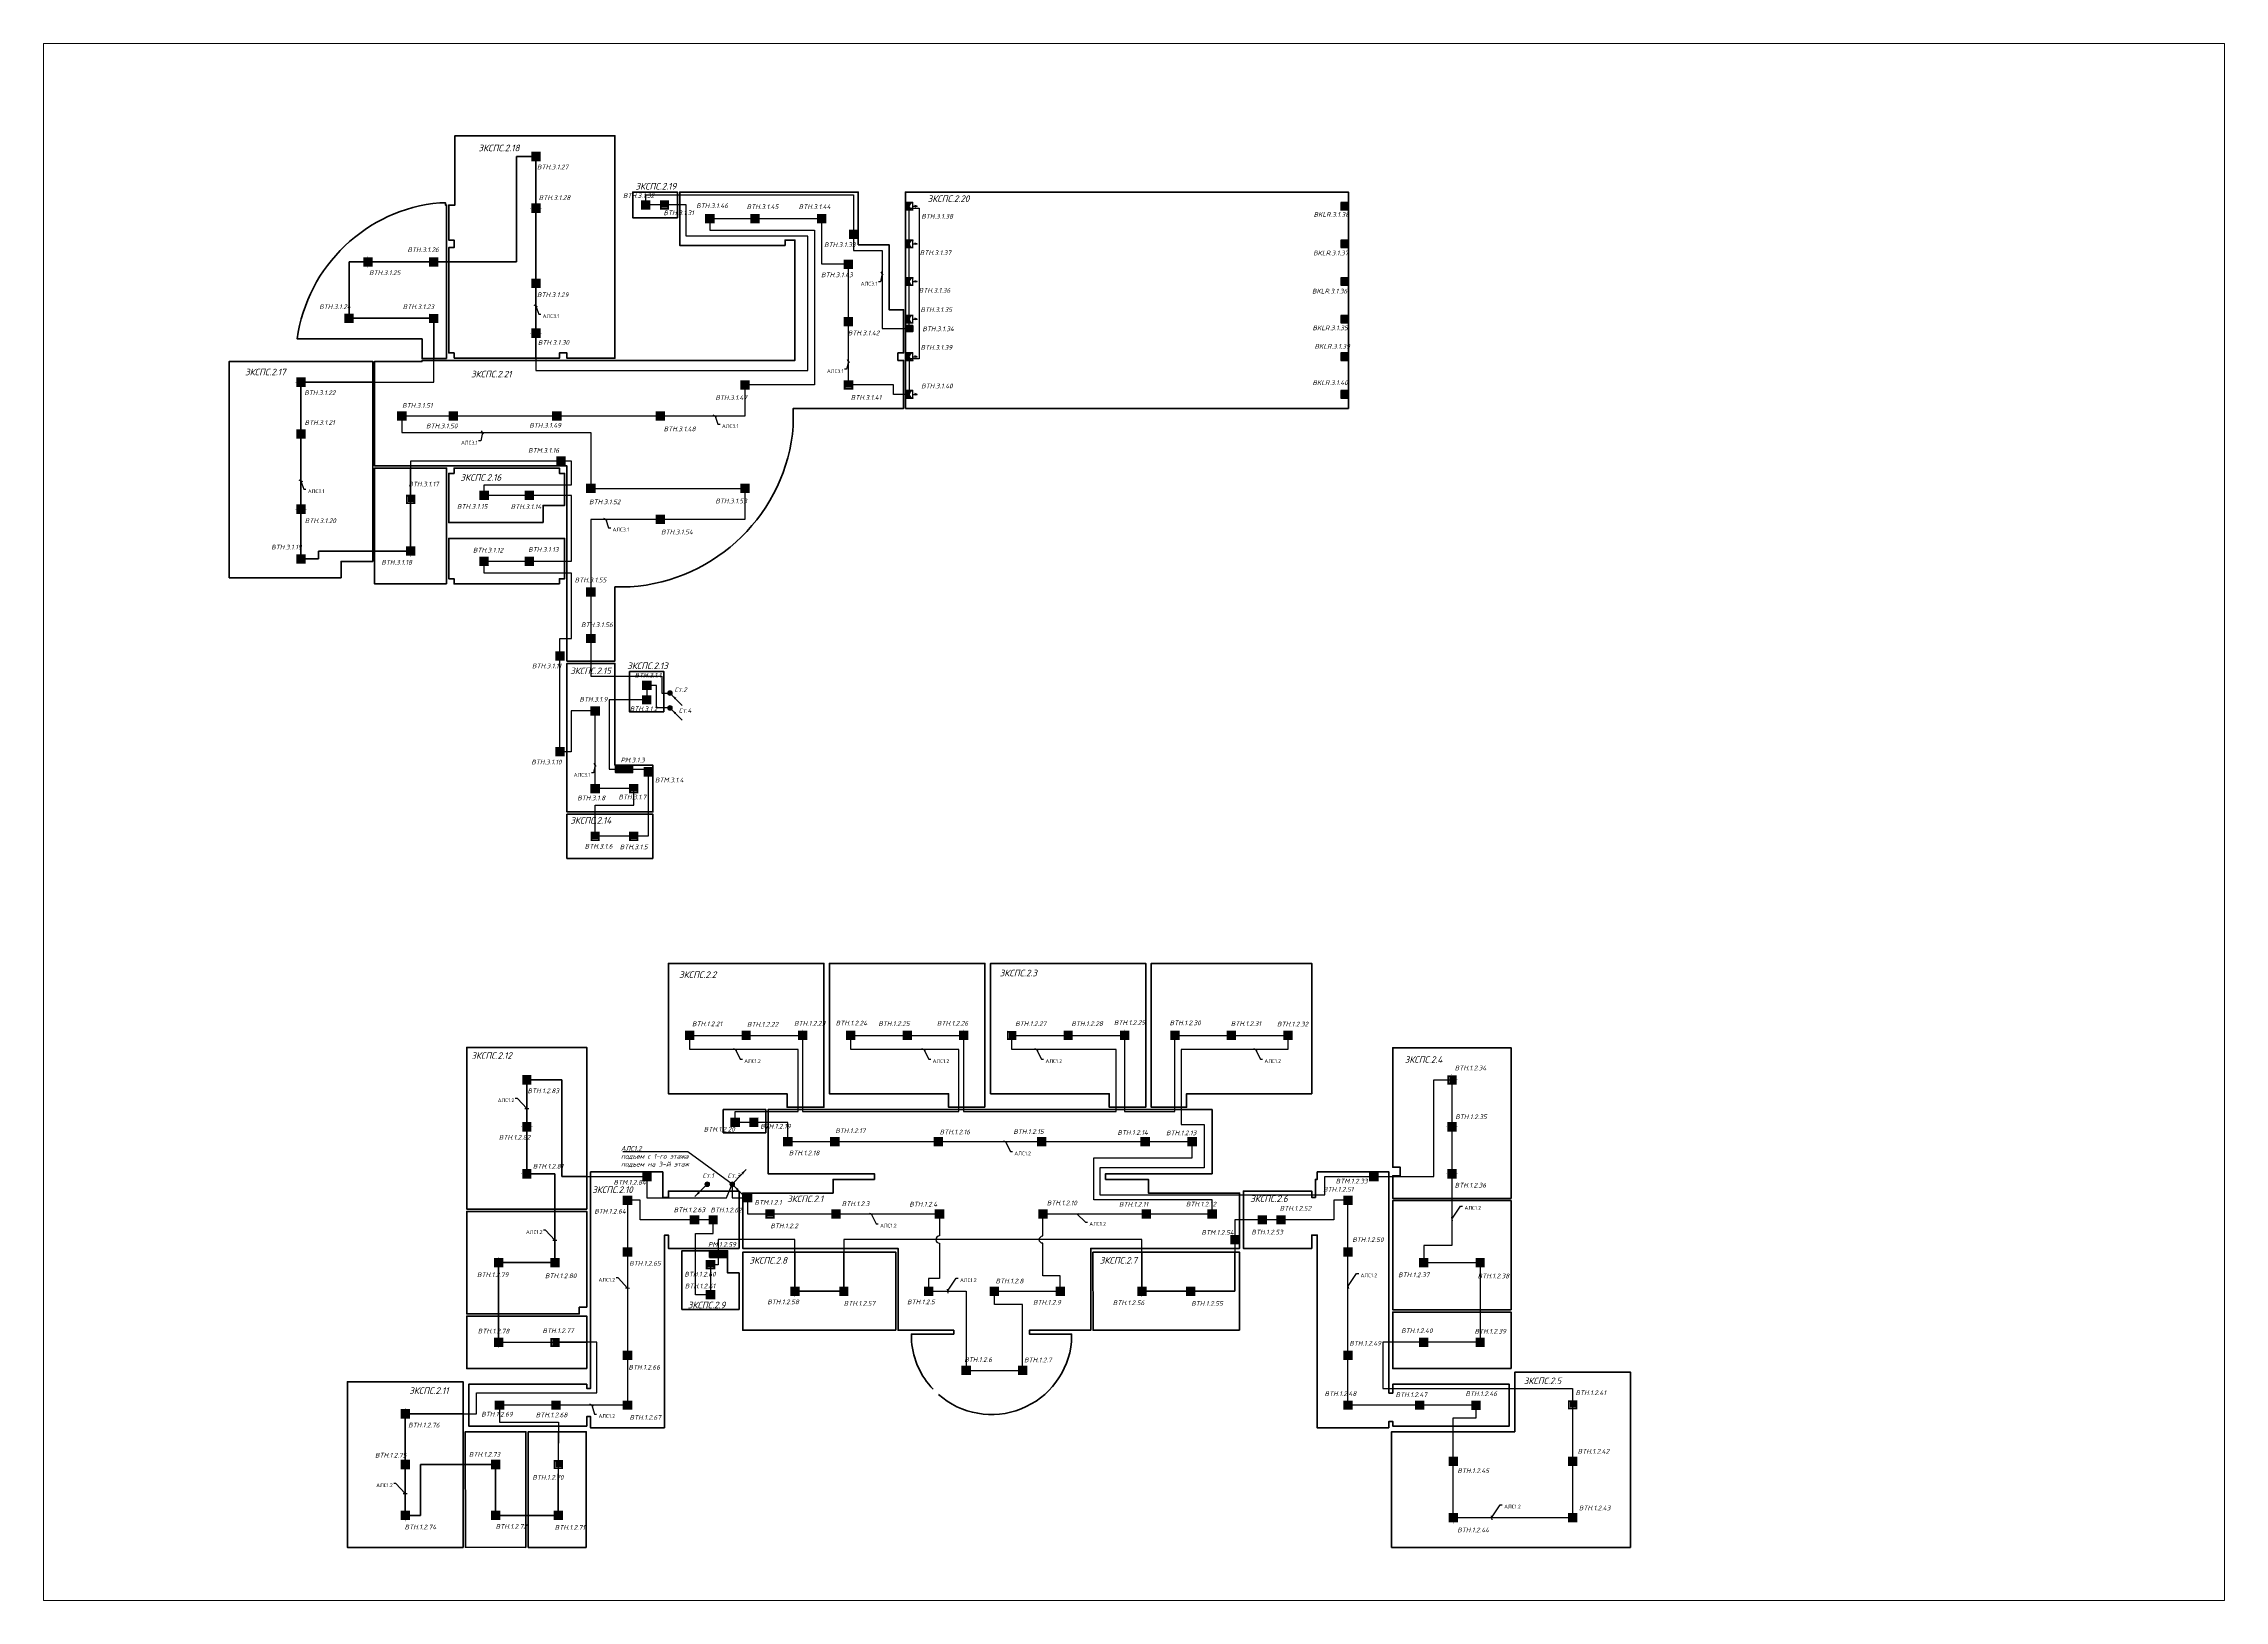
# Paper-space layout 'ПР2' of a CAD drawing. Header units: millimetres. Extents: x 24 to 1183, y 7 to 834.
# The model-space entities are those that its viewports show. They can reach past a viewport. Long polylines and large blocks are cut down to what shows.
import ezdxf
from ezdxf import colors
from ezdxf.entities.mleader import LeaderData, LeaderLine
from ezdxf.enums import TextEntityAlignment as Align
from ezdxf.math import Vec2, Vec3

# ---------------------------------------------------------------- set-up
doc = ezdxf.new("R2010")
doc.units = ezdxf.units.MM
doc.header["$LTSCALE"] = 0.5
doc.linetypes.add('CONTI', pattern=[0])
doc.layers.get('0').update_dxf_attribs({"lineweight": 18})
doc.layers.get('Defpoints').update_dxf_attribs({"color": 4, "lineweight": 140})
for name, color, linetype, lineweight in [('! BSN__тонкая  текст - 015', 250, 'Continuous', 15), ('! ЗКПС НОМЕР 1', 4, 'Continuous', 50), ('13_text', 250, 'Continuous', 15), ('13_АПС_кабели', 1, 'Continuous', 30), ('13_АПС_оборудование', 1, 'Continuous', 30), ('13_АПС_текст', 1, 'Continuous', 30), ('13_СС_СОТС_выноски', 7, 'Continuous', 25), ('BSN__основная - 06', 1, 'Continuous', 60), ('АР_Штриховка_Стималит', 5, 'Continuous', 0)]:
    doc.layers.add(name, color=color, linetype=linetype, lineweight=lineweight)
doc.layers.add('! ЗКПС НОМЕР 2', color=7, linetype='Continuous', lineweight=0, true_color=0xf3aae6, transparency=0.5)
doc.styles.add('BDG_T_R', font='GOST Common.ttf')
doc.styles.add('ISOCPEUR', font='isocpeui.ttf', dxfattribs={"height": 250})
doc.linetypes.add('Рабочее в трубе  _о_о_', pattern='A,5,2,[133,ltypeshp.shx,S=0.4,R=0,X=0,Y=0.75],3', length=10)

# ---------------------------------------------------------------- blocks, each defined once
blk = doc.blocks.new('102')
at = {"layer": '! ЗКПС НОМЕР 1', "true_color": 0x78b1e2}
h = blk.add_hatch(color=143, dxfattribs=at)
h.dxf.hatch_style = 1
h.paths.add_polyline_path([(1716.1, -5163), (1711.2, -5163), (1711.2, -5168), (1716.1, -5168)])
at = {"layer": '! BSN__тонкая  текст - 015', "color": 1, "lineweight": 30, "ltscale": 100, "const_width": 0.05}
for points in [[(1711.1, -5165.5), (1710.6, -5165.5)], [(1713.6, -5162.5), (1713.6, -5163)], [(1713.6, -5168), (1713.6, -5168.6)], [(1716.7, -5165.5), (1716.1, -5165.5)]]:
    blk.add_lwpolyline(points, dxfattribs=at)
at = {"layer": '! BSN__тонкая  текст - 015', "color": 1, "lineweight": 30, "ltscale": 100, "const_width": 0.03, "elevation": 0}
blk.add_lwpolyline([(1711.2, -5163), (1716.1, -5163), (1716.1, -5168), (1711.2, -5168)], close=True, dxfattribs=at)
at = {"color": 1, "lineweight": 5, "ltscale": 100, "const_width": 0.03, "elevation": 0}
blk.add_lwpolyline([(1714.2, -5164.4), (1713.1, -5165), (1714.2, -5166), (1713.1, -5166.6)], dxfattribs=at)
blk = doc.blocks.new('101')
at = {"layer": '! ЗКПС НОМЕР 2', "true_color": 0xffffff, "transparency": 33554687}
h = blk.add_hatch(color=7, dxfattribs=at)
h.dxf.hatch_style = 1
h.paths.add_polyline_path([(-12942, -22141.9), (-12947, -22141.9), (-12947, -22146.8), (-12942, -22146.8)])
at = {"layer": 'BSN__основная - 06', "color": 1, "lineweight": 30, "ltscale": 100, "const_width": 0.03, "elevation": 0}
blk.add_lwpolyline([(-12947, -22141.9), (-12942, -22141.9), (-12942, -22146.8), (-12947, -22146.8)], close=True, dxfattribs=at)
at = {"layer": 'BSN__основная - 06', "color": 1, "lineweight": 30, "ltscale": 100, "const_width": 0.07, "elevation": 0}
blk.add_lwpolyline([(-12943.9, -22142.7), (-12945, -22143.9), (-12943.9, -22144.8), (-12945, -22145.9)], dxfattribs=at)
blk = doc.blocks.new('ФОН')
at = {"color": 1, "linetype": 'Continuous', "lineweight": 30, "transparency": 33554559}
blk.add_lwpolyline([(68.6, 234.4), (73.7, 234.4), (73.7, 239.5), (68.6, 239.5)], close=True, dxfattribs=at)
blk = doc.blocks.new('мчсяячмафыв')
h = blk.add_hatch(color=1)
h.dxf.hatch_style = 1
h.paths.add_polyline_path([(0.6, -0.8), (0.6, -0.6), (-4.6, -0.6), (-4.6, -5.7), (0.4, -5.7, -1)])
at = {"color": 1}
for points in [[(0.6, -3.2), (3.4, -3.2)], [(3.4, -3.2), (1.9, -2.6)], [(3.4, -3.2), (1.9, -3.7)]]:
    blk.add_lwpolyline(points, dxfattribs=at)
blk.add_arc((0.5, -3.2), 2.48, 87.8291, 272.1709, dxfattribs=at)
blk.add_blockref('ФОН', (-73.2, -240.1))
blk = doc.blocks.new('A$C9eb36a08')
h = blk.add_hatch(color=1)
h.dxf.hatch_style = 1
edge = h.paths.add_edge_path()
edge.add_line((201, 206), (-199, 206))
edge.add_line((-199, 206), (-199, -193))
edge.add_line((-199, -193), (201, -193))
edge.add_arc((199, 7), 200, 89.66539, 270.33461, ccw=False)
at = {"color": 1}
blk.add_arc((200, 7), 200, 89.69922, 270.30078, dxfattribs=at)
at = {"xscale": 77.8752, "yscale": 77.8752, "zscale": 77.8752}
blk.add_blockref('ФОН', (-5542, -18447), dxfattribs=at)
blk = doc.blocks.new('ИПР1')
at = {"layer": 'АР_Штриховка_Стималит', "ltscale": 0.01, "true_color": 0xffffff}
h = blk.add_hatch(color=7, dxfattribs=at)
h.dxf.hatch_style = 1
h.paths.add_polyline_path([(-11645.5, -30228.9), (-11645.5, -30233.8), (-11640.6, -30233.8), (-11640.6, -30228.9)])
at = {"layer": 'BSN__основная - 06', "ltscale": 100, "const_width": 0.1}
blk.add_lwpolyline([(-11645.5, -30228.9), (-11640.6, -30228.9), (-11640.6, -30233.8), (-11645.5, -30233.8)], close=True, dxfattribs=at)
for points in [[(-11644.9, -30229.4), (-11644.8, -30229.6), (-11644.8, -30229.6), (-11644.8, -30229.7), (-11644.7, -30229.7), (-11644.7, -30229.8), (-11644.7, -30229.8), (-11644.6, -30229.9), (-11644.6, -30230), (-11644.6, -30230), (-11644.5, -30230.1), (-11644.4, -30230.2), (-11644.4, -30230.2), (-11644.3, -30230.3), (-11644.2, -30230.4), (-11644.1, -30230.5), (-11644, -30230.5), (-11643.9, -30230.6), (-11643.8, -30230.6), (-11643.7, -30230.7), (-11643.6, -30230.7), (-11643.5, -30230.8), (-11643.4, -30230.8), (-11643.2, -30230.8), (-11643, -30230.8), (-11642.7, -30230.8), (-11642.5, -30230.7), (-11642.3, -30230.7), (-11642, -30230.5), (-11641.8, -30230.4), (-11641.6, -30230.2), (-11641.5, -30230), (-11641.3, -30229.8), (-11641.2, -30229.5), (-11641.2, -30229.4)], [(-11643, -30230.8), (-11643, -30233.3)]]:
    blk.add_lwpolyline(points, dxfattribs=at)
blk = doc.blocks.new('*U37')
at = {"linetype": 'Continuous', "lineweight": 20, "true_color": 0xffffff, "transparency": 33554559}
h = blk.add_hatch(color=7, dxfattribs=at)
h.dxf.hatch_style = 1
h.paths.add_polyline_path([(-218, 521), (-218, -276), (1786, -276), (1786, 521)])
h.paths.add_polyline_path([(-1570, -1070), (1673, -1070), (1673, -565), (-1570, -565)], flags=9)
at = {"color": 1, "lineweight": 50, "transparency": 33554559}
blk.add_lwpolyline([(-218, 521), (1786, 521), (1786, -276), (-218, -276)], close=True, dxfattribs=at)
at = {"color": 1, "transparency": 33554559, "insert": (-42, 390), "char_height": 500, "attachment_point": 1, "style": 'ISOCPEUR'}
blk.add_mtext_dynamic_manual_height_columns('РМ-1', width=896.24, gutter_width=1500, heights=[0], dxfattribs=at)
at = {"color": 5, "transparency": 33554559, "style": 'ISOCPEUR'}
blk.add_attdef('ПОМ.', text='', height=200, dxfattribs=at).set_placement((-37, 473), align=Align.RIGHT)
at = {"transparency": 33554559, "style": 'ISOCPEUR'}
blk.add_attdef('НУМЕРАЦИЯ', (-505, 1445), '', height=500, dxfattribs=at)
at = {"transparency": 33554559, "style": 'ISOCPEUR', "flags": 1}
blk.add_attdef('НОМ', (1222, 570), '', height=250, dxfattribs=at)
at = {"color": 6, "lineweight": 20, "transparency": 33554559, "style": 'ISOCPEUR', "flags": 1}
for tag, p in [('ПОМЕЩЕНИЕ', (1645, -43)), ('ИД', (2550, -400))]:
    blk.add_attdef(tag, p, '', height=250, dxfattribs=at)
at = {"color": 6, "lineweight": 40, "transparency": 33554559, "style": 'ISOCPEUR'}
blk.add_attdef('СЛУЖЕБНЫЙОТКР', (-997, -747), '', height=220, dxfattribs=at)
at = {"color": 2, "linetype": 'Continuous', "lineweight": 30, "transparency": 33554559, "style": 'ISOCPEUR', "flags": 1}
blk.add_attdef('ID', (2010, -411), '', height=250, dxfattribs=at)
blk = doc.blocks.new('*U36')
at = {"linetype": 'Continuous', "lineweight": 20, "true_color": 0xffffff, "transparency": 33554559}
h = blk.add_hatch(color=7, dxfattribs=at)
h.dxf.hatch_style = 1
h.paths.add_polyline_path([(0, -599), (979, -599), (979, 237), (0, 237)])
at = {"color": 1, "lineweight": 50, "transparency": 33554559}
blk.add_lwpolyline([(0, 237), (979, 237), (979, -599), (0, -599)], close=True, dxfattribs=at)
at = {"color": 1, "transparency": 33554559, "insert": (227, -14), "char_height": 350, "attachment_point": 1, "style": 'ISOCPEUR'}
blk.add_mtext_dynamic_manual_height_columns('ИЗ', width=896.24, gutter_width=1500, heights=[0], dxfattribs=at)
at = {"color": 5, "transparency": 33554559, "style": 'ISOCPEUR'}
blk.add_attdef('ПОМ.', text='', height=200, dxfattribs=at).set_placement((-37, 473), align=Align.RIGHT)
at = {"transparency": 33554559, "style": 'ISOCPEUR', "flags": 1}
blk.add_attdef('НОМ', (1222, 570), '', height=250, dxfattribs=at)
at = {"transparency": 33554559, "style": 'ISOCPEUR'}
blk.add_attdef('НУМЕРАЦИЯ', (1345, -20), '', height=500, dxfattribs=at)
at = {"color": 6, "lineweight": 20, "transparency": 33554559, "style": 'ISOCPEUR', "flags": 1}
for tag, p in [('ПОМЕЩЕНИЕ', (1645, -43)), ('ИД', (2550, -400))]:
    blk.add_attdef(tag, p, '', height=250, dxfattribs=at)
at = {"color": 6, "lineweight": 40, "transparency": 33554559, "style": 'ISOCPEUR'}
blk.add_attdef('СЛУЖЕБНЫЙОТКР', (-997, -747), '', height=220, dxfattribs=at)
at = {"color": 2, "linetype": 'Continuous', "lineweight": 30, "transparency": 33554559, "style": 'ISOCPEUR', "flags": 1}
blk.add_attdef('ID', (2010, -411), '', height=250, dxfattribs=at)
blk = doc.blocks.new('746')
at = {"layer": '! ЗКПС НОМЕР 1', "true_color": 0x78b1e2}
h = blk.add_hatch(color=143, dxfattribs=at)
h.dxf.hatch_style = 1
h.paths.add_polyline_path([(846.5, -5270.4), (846.5, -5275.2), (851.4, -5275.2), (851.4, -5270.4)])
h.paths.add_polyline_path([(850.5, -5271.3), (850.5, -5274.4), (847.4, -5274.4), (847.4, -5271.3)], flags=16)
at = {"layer": 'АР_Штриховка_Стималит', "true_color": 0xffffff}
h = blk.add_hatch(color=7, dxfattribs=at)
h.dxf.hatch_style = 1
h.paths.add_polyline_path([(847.5, -5271.3), (847.5, -5274.3), (850.5, -5274.3), (850.5, -5271.3)])
at = {"layer": '! BSN__тонкая  текст - 015', "color": 1, "lineweight": 30, "ltscale": 100, "const_width": 0.05}
for points in [[(846.4, -5272.8), (845.9, -5272.8)], [(848.9, -5269.7), (848.9, -5270.3)], [(852, -5272.8), (851.4, -5272.8)], [(848.9, -5275.3), (848.9, -5275.8)]]:
    blk.add_lwpolyline(points, dxfattribs=at)
at = {"color": 1, "lineweight": 5, "ltscale": 100, "elevation": 0}
for points, const_width in [([(846.5, -5275.3), (851.4, -5275.3), (851.4, -5270.3), (846.5, -5270.3)], 0.03), ([(847.5, -5274.3), (850.5, -5274.3), (850.5, -5271.3), (847.5, -5271.3)], 0.01)]:
    blk.add_lwpolyline(points, close=True, dxfattribs=dict(at, const_width=const_width))
at = {"color": 1, "lineweight": 5, "ltscale": 100, "const_width": 0.03, "elevation": 0}
blk.add_lwpolyline([(849.5, -5271.7), (848.4, -5272.3), (849.5, -5273.3), (848.4, -5273.9)], dxfattribs=at)
blk = doc.blocks.new('748')
at = {"layer": 'АР_Штриховка_Стималит', "true_color": 0xffffff}
h = blk.add_hatch(color=7, dxfattribs=at)
h.dxf.hatch_style = 1
h.paths.add_polyline_path([(1611.5, -5339.8), (1606.6, -5339.8), (1606.6, -5344.7), (1611.5, -5344.7)])
h.paths.add_polyline_path([(1610.6, -5340.7), (1610.6, -5343.8), (1607.6, -5343.8), (1607.6, -5340.7)], flags=16)
h = blk.add_hatch(color=7, dxfattribs=at)
h.dxf.hatch_style = 1
h.paths.add_polyline_path([(1607.6, -5340.7), (1607.6, -5343.7), (1610.6, -5343.7), (1610.6, -5340.7)])
at = {"color": 1, "lineweight": 5, "ltscale": 100, "elevation": 0}
for points, const_width in [([(1606.6, -5344.7), (1611.6, -5344.7), (1611.6, -5339.8), (1606.6, -5339.8)], 0.03), ([(1607.6, -5343.7), (1610.6, -5343.7), (1610.6, -5340.7), (1607.6, -5340.7)], 0.01)]:
    blk.add_lwpolyline(points, close=True, dxfattribs=dict(at, const_width=const_width))
at = {"color": 1, "lineweight": 5, "ltscale": 100, "const_width": 0.03, "elevation": 0}
blk.add_lwpolyline([(1609.6, -5341.1), (1608.5, -5341.7), (1609.7, -5342.7), (1608.5, -5343.3)], dxfattribs=at)
blk = doc.blocks.new('*U54')
at = {"transparency": 33554687}
h = blk.add_hatch(color=0, dxfattribs=at)
h.dxf.hatch_style = 1
h.paths.add_polyline_path([(125, 0, 1), (-125, 0, 1)])
h = blk.add_hatch(color=0, dxfattribs=at)
h.dxf.hatch_style = 1
h.paths.add_polyline_path([(491, -407), (407, -491), (654, -654)])
at = {"color": 0, "lineweight": 15, "transparency": 33554687}
blk.add_lwpolyline([(654, -654), (88, -88)], dxfattribs=at)
at = {"color": 0, "transparency": 33554687}
blk.add_circle((0, 0), 125, dxfattribs=at)
blk = doc.blocks.new('_None')
blk = doc.blocks.new('*U61')
at = {"transparency": 33554687}
h = blk.add_hatch(color=0, dxfattribs=at)
h.dxf.hatch_style = 1
h.paths.add_polyline_path([(-579, 533), (-491, 615), (-733, 786)])
h = blk.add_hatch(color=0, dxfattribs=at)
h.dxf.hatch_style = 1
h.paths.add_polyline_path([(125, 0, 1), (-125, 0, 1)])
h = blk.add_hatch(color=0, dxfattribs=at)
h.dxf.hatch_style = 1
h.paths.add_polyline_path([(-336, -251), (-251, -336), (-88, -88)])
at = {"color": 0, "lineweight": 15, "transparency": 33554687}
for points in [[(-85, 91), (-733, 786)], [(-88, -88), (-654, -654)]]:
    blk.add_lwpolyline(points, dxfattribs=at)
at = {"color": 0, "transparency": 33554687}
blk.add_circle((0, 0), 125, dxfattribs=at)
blk = doc.blocks.new('*U56')
at = {"transparency": 33554687}
h = blk.add_hatch(color=0, dxfattribs=at)
h.dxf.hatch_style = 1
h.paths.add_polyline_path([(125, 0, 1), (-125, 0, 1)])
h = blk.add_hatch(color=0, dxfattribs=at)
h.dxf.hatch_style = 1
h.paths.add_polyline_path([(-336, -251), (-251, -336), (-88, -88)])
at = {"color": 0, "lineweight": 15, "transparency": 33554687}
blk.add_lwpolyline([(-88, -88), (-654, -654)], dxfattribs=at)
at = {"color": 0, "transparency": 33554687}
blk.add_circle((0, 0), 125, dxfattribs=at)
blk = doc.blocks.new('_Oblique')
at = {"color": 0, "linetype": 'ByBlock', "lineweight": -2, "transparency": 33554687}
blk.add_line((-0.5, -0.5), (0.5, 0.5), dxfattribs=at)

msp = doc.modelspace()

# ---------------------------------------------------------------- linework, layer by layer
at = {"layer": '! ЗКПС НОМЕР 1', "color": 200, "transparency": 33554559}
for points in [[(-71095.7591, 118520.6518), (-71095.7591, 118800.68246), (-71375.7591, 118800.68246), (-71375.7591, 124400.68246), (-71095.7591, 124400.68246), (-71095.7591, 124800.68246), (-71375.7591, 124800.68246), (-71375.7591, 126660.68246), (-71045.7591, 126660.68246), (-71045.7591, 130350.68246), (-62545.7591, 130350.68246), (-62545.7591, 124773.86096), (-62545.7591, 124773.86096), (-62545.7591, 124773.86096), (-62545.8042, 124773.53323), (-62545.71399, 118520.68756), (-65095.75823, 118520.65171), (-65095.75896, 118800.68246), (-65495.75923, 118800.68246), (-65495.75796, 118520.68256)], [(-59900.69749, 61655.68246), (-63840.69749, 61655.68246), (-63840.69749, 62255.68246), (-64040.69749, 62255.68246), (-64040.69749, 61755.68246), (-70315.69749, 61755.68246), (-70315.69749, 63975.68251), (-64040.69749, 63975.68251), (-64040.69749, 63755.68251), (-63840.69749, 63755.68251), (-63840.69926, 75265.68988), (-60000.69926, 75265.68988), (-60000.69749, 73908.16474), (-59700.6968, 73908.16474), (-59700.69749, 74244.47338), (-55945.69749, 74244.47337), (-55945.69749, 71195.69361), (-59700.69749, 71195.69286), (-59700.6694, 71908.1603), (-59900.72558, 71908.16919)]]:
    msp.add_lwpolyline(points, close=True, dxfattribs=at)
msp.add_lwpolyline([(-71495.7591, 118500.71378), (-72795.75962, 118500.7181), (-72795.75909, 119550.64195), (-79433.87508, 119550.64195), (-79433.87508, 119550.64195, -0.3485763304), (-71855.7591, 126783.98253), (-71555.7591, 126783.98253), (-71555.7591, 126660.68246), (-71495.7591, 126660.68246)], format="xyb", close=True, dxfattribs=at)
at = {"layer": '! ЗКПС НОМЕР 1', "color": 84, "ltscale": 100, "transparency": 33554559}
msp.add_lwpolyline([(-62545.88026, 106369.37395), (-61735.88026, 106369.37395, 0.3719585168), (-53060.7591, 114910.68246), (-53060.7591, 115850.68246), (-47195.7591, 115850.68246), (-47195.7591, 118400.68246), (-47495.7591, 118400.68246), (-47495.7591, 118800.68071), (-47195.8869, 118800.68421), (-47195.8869, 121094.64995), (-47965.7591, 121094.64995), (-47965.7591, 124550.68246), (-49605.75911, 124550.68246), (-49605.75911, 127350.68246), (-59095.7591, 127350.68246), (-59095.7591, 124520.68211), (-53495.7591, 124520.68211), (-53495.7591, 124800.68246), (-52973.39317, 124800.68246), (-52975.7591, 118400.68246), (-72795.7591, 118400.6491), (-72795.7591, 118350.68242), (-75318.6876, 118350.68243), (-75318.65712, 112800.68728), (-65095.7591, 112800.68246), (-65095.7591, 112800.68246), (-65095.7591, 112800.68246), (-65095.7591, 112800.68246), (-65095.7591, 102422.41594), (-62545.8815, 102422.41594), (-62545.8815, 106369.37395)], format="xyb", dxfattribs=at)
at = {"layer": '! ЗКПС НОМЕР 1', "color": 25, "transparency": 33554559}
for points in [[(-59215.72601, 125985.68748), (-61590.76384, 125985.67743), (-61590.75435, 127350.67979), (-59215.73492, 127350.68513)], [(-60525.20877, 91935.69885), (-65095.7591, 91935.69264), (-65095.84729, 94280.67586), (-60525.20877, 94280.69495)], [(-29330.69749, 66845.68497), (-37126.15562, 66845.67995), (-37127.30181, 70995.68246), (-29330.69749, 70995.68246)]]:
    msp.add_lwpolyline(points, close=True, dxfattribs=at)
at = {"layer": '! ЗКПС НОМЕР 1', "color": 215, "ltscale": 100, "true_color": 0xa953a0, "transparency": 33554559}
msp.add_lwpolyline([(-47095.75903, 115850.67884), (-47095.75902, 127350.67884), (-23545.75903, 127350.67884), (-23545.75903, 115850.67884)], close=True, dxfattribs=at)
at = {"layer": '! ЗКПС НОМЕР 1', "color": 163, "transparency": 33554559}
for points in [[(-77095.88026, 106850.68748), (-83046.23386, 106850.67743), (-83046.23386, 118350.68246), (-75418.65815, 118350.68243), (-75419.78005, 107720.7029), (-77097.00217, 107720.66014)], [(-71495.75485, 106520.68752), (-75318.66165, 106520.67754), (-75318.65233, 112680.68237), (-71495.76393, 112680.68764)]]:
    msp.add_lwpolyline(points, close=True, dxfattribs=at)
at = {"layer": '! ЗКПС НОМЕР 1', "color": 30, "true_color": 0xf26722, "transparency": 33554559}
for points in [[(-66358.08502, 109781.23117), (-71375.76403, 109781.22587), (-71375.75453, 112400.68247), (-71095.7591, 112400.68246), (-71095.7591, 112680.68246), (-65495.7591, 112680.68246), (-65495.7591, 112400.6838), (-65215.61143, 112400.68112), (-65215.7591, 110701.09059), (-66358.08498, 110701.09059)], [(-65495.7591, 106520.68771), (-71095.7591, 106520.67766), (-71095.7591, 106800.68245), (-71375.75922, 106800.68247), (-71375.75907, 108941.23039), (-65215.7591, 108941.23125), (-65215.75909, 106800.68246), (-65495.7591, 106800.68246)], [(-64040.69749, 73287.51302), (-70415.71497, 73287.51302), (-70415.71497, 81886.06277), (-64040.72006, 81886.06276), (-64040.69749, 78285.68246), (-64040.69749, 78285.68246), (-64040.69749, 77045.16351), (-64040.69749, 77045.16351), (-64040.69749, 73287.51302)], [(-64040.69749, 68070.68263), (-64440.69749, 68070.68263), (-64440.69749, 67720.68246), (-70415.69749, 67720.68246), (-70415.69749, 73167.51302), (-64040.69749, 73167.51302)], [(-64040.69749, 64815.68198), (-70415.96623, 64815.68246), (-70415.69749, 67600.67979), (-64040.43795, 67600.68246)]]:
    msp.add_lwpolyline(points, close=True, dxfattribs=at)
at = {"layer": '! ЗКПС НОМЕР 1', "color": 171, "ltscale": 100, "transparency": 33554559}
msp.add_lwpolyline([(-62545.87903, 102301.5584), (-62545.87903, 102301.5584), (-62545.88026, 98935.68246), (-62545.86279, 98935.68246), (-62545.89774, 96885.68245), (-60525.20877, 96885.68245), (-60525.13715, 94400.79469), (-65095.7591, 94400.67586), (-65095.7591, 94400.67586), (-65095.7591, 94400.67586), (-65095.7591, 94400.67586), (-65095.7591, 94400.67586), (-65095.7591, 94400.67586), (-65095.7591, 94400.67586), (-65095.7591, 94400.67586), (-65095.75844, 102301.55839), (-62545.87903, 102301.5584)], dxfattribs=at)
at = {"layer": '! ЗКПС НОМЕР 1', "color": 160, "transparency": 33554559}
for points in [[(-59934.96741, 99715.68246), (-60658.7574, 99715.68246), (-61765.88026, 99715.68246), (-61764.05455, 101865.68246), (-59934.96741, 101865.68246)], [(-55945.69749, 67956.80956), (-58980.82532, 67956.8078), (-58980.81362, 71075.69499), (-56553.89838, 71075.77585), (-56553.85906, 69895.69795), (-55945.69749, 69895.69795)]]:
    msp.add_lwpolyline(points, close=True, dxfattribs=at)
at = {"layer": '! ЗКПС НОМЕР 1', "color": 40, "transparency": 33554559}
for points in [[(-51435.69749, 79100.32862), (-51435.69749, 78700.32861), (-53391.1569, 78700.32862), (-53391.1569, 79418.46637), (-59700.69749, 79418.46637), (-59700.69749, 86350.68246), (-51435.69749, 86350.68246)], [(-42870.69749, 78700.32861), (-44804.39277, 78700.30362), (-44804.39277, 79418.44137), (-51135.69749, 79418.44137), (-51135.69749, 86350.68246), (-42870.69749, 86350.68246)], [(-14900.69303, 73861.78915), (-21190.69749, 73859.57577), (-21190.69749, 75065.68246), (-20790.69749, 75065.68246), (-20790.69749, 75515.68047), (-21190.69749, 75515.68263), (-21190.69749, 77073.72012), (-21190.69749, 77073.72012), (-21190.69749, 78313.72012), (-21190.69749, 78313.72012), (-21190.69532, 81866.07651), (-14900.69303, 81866.07267)], [(-54522.972, 77348.71159), (-56780.37826, 77348.68158), (-56780.37826, 78580.35863), (-54522.972, 78580.38864)], [(-14900.69749, 67935.68246), (-21190.69749, 67935.68246), (-21190.69749, 73740.68246), (-14900.69749, 73740.68246), (-14900.69749, 67935.68246), (-14900.69749, 67935.68246), (-14900.69749, 67935.68246), (-14900.69749, 67935.68246)], [(-14900.69749, 64815.68246), (-21190.69749, 64815.68246), (-21190.69749, 67815.68246), (-14900.69749, 67815.68513)]]:
    msp.add_lwpolyline(points, close=True, dxfattribs=at)
at = {"layer": '! ЗКПС НОМЕР 1', "color": 84, "transparency": 33554559}
for points in [[(-34325.70194, 79100.32862), (-34325.70194, 78700.32862), (-34325.70194, 78700.32862), (-36259.39277, 78700.30362), (-36259.39277, 79418.46637), (-42570.73023, 79418.46637), (-42570.73023, 86350.67452), (-34325.70194, 86350.68513)], [(-25500.69749, 79418.44464), (-32147.8346, 79418.44464), (-32147.8346, 78700.34169), (-34025.70241, 78700.31882), (-34025.69274, 86350.67979), (-25500.70194, 86350.68513)], [(-70615.69749, 55305.68246), (-76765.69749, 55305.68246), (-76765.69749, 64113.42716), (-75715.69749, 64113.42716), (-75715.69749, 64113.42716), (-70615.69749, 64113.42716)], [(-8550.69749, 55305.68246), (-21250.69749, 55305.68246), (-21250.69749, 61455.68246), (-14700.69749, 61455.68246), (-14700.69749, 61455.68246), (-14700.69749, 61455.68246), (-14700.69749, 64615.68246), (-8550.69749, 64615.68246)], [(-67270.66498, 55305.68246), (-70492.04969, 55315.91646), (-70495.69537, 61455.68246), (-67270.68645, 61455.68246)], [(-64065.69303, 55305.68683), (-67150.68674, 55305.67809), (-67150.67725, 61455.68044), (-64065.70194, 61455.68448)]]:
    msp.add_lwpolyline(points, close=True, dxfattribs=at)
at = {"layer": '! ЗКПС НОМЕР 1', "color": 163, "transparency": 33554559}
msp.add_lwpolyline([(-45627.98777, 63710.57495, -0.1673533343), (-46776.12907, 66245.68246), (-46776.12907, 66645.68246), (-44532.67991, 66645.68246), (-44532.67991, 66845.68246), (-44532.67991, 66845.68246), (-44532.67991, 66845.68246), (-44532.67991, 66845.68246), (-47485.69202, 66845.68246), (-47485.69202, 71195.68497), (-55745.69749, 71195.68246), (-55745.69749, 74144.47338), (-50940.69749, 74144.47338), (-50940.69749, 74865.68246), (-48745.69749, 74865.68246), (-48745.69749, 75165.68246), (-54402.9722, 75165.68246), (-54403.28702, 78580.32862), (-42870.69749, 78580.32862), (-42870.69749, 78580.32862), (-42870.69749, 78580.32862), (-42870.69749, 78580.32862), (-30798.10795, 78580.32862), (-30798.42278, 75165.68246), (-36455.69749, 75165.68246), (-36455.69749, 74865.68246), (-34180.69749, 74865.68246), (-34177.24781, 74144.5329), (-29330.69749, 74144.5329), (-29330.69239, 71195.6905), (-37247.31988, 71195.68809), (-37247.31988, 71195.68809), (-37247.32006, 66845.68246), (-40508.67706, 66845.68246), (-40508.67706, 66645.68246), (-38266, 66645.68246), (-38266, 66245.68246, -0.6128200457), (-45345.5555, 63437.82939)], format="xyb", dxfattribs=at)
at = {"layer": '! ЗКПС НОМЕР 1', "color": 11, "true_color": 0xf27172, "transparency": 33554559}
msp.add_lwpolyline([(-21390.69749, 61655.68246), (-25200.69749, 61655.68246), (-25200.69749, 71908.16474), (-25500.69749, 71908.16474), (-25500.69749, 71195.68246), (-29130.69749, 71195.69078), (-29130.69749, 74244.47338), (-25500.69749, 74244.47338), (-25500.69749, 73908.16474), (-25300.69749, 73908.16474), (-25300.69749, 74865.68246), (-25200.69749, 74865.68246), (-25200.69749, 75265.68246), (-21390.69749, 75265.68246), (-21390.69749, 63505.40613), (-21190.69749, 63505.40613), (-21190.69749, 63975.68251), (-15000.69749, 63975.68251), (-15000.69749, 61755.68246), (-21190.69749, 61755.68246), (-21190.69749, 62005.51777), (-21390.69749, 62005.40613)], close=True, dxfattribs=at)
at = {"layer": '! ЗКПС НОМЕР 1', "color": 242, "true_color": 0xcd2027, "transparency": 33554559}
msp.add_lwpolyline([(-47605.67691, 66845.68246), (-55745.69749, 66845.68246), (-55745.69749, 70995.68154), (-47605.70713, 70995.68337)], close=True, dxfattribs=at)
at = {"layer": '13_АПС_кабели', "transparency": 33554687}
msp.add_lwpolyline([(-59615.88026, 99934.8941), (-60327.21417, 99934.8941), (-60327.21417, 101128.0376), (-60849.51098, 101128.0376), (-60849.51098, 100362.50633), (-62856.65673, 100362.50633), (-62856.65673, 96670.16093), (-60773.17165, 96670.16093), (-60773.17165, 93108.10316), (-61535.55325, 93108.10316), (-63588.73654, 93108.10316), (-63588.73654, 94767.0329), (-61535.55325, 94767.0329), (-61535.55325, 95643.14484), (-63588.73654, 95643.14484), (-63588.73654, 99768.24334), (-64876.50151, 99768.24334), (-64876.50151, 97600.68246), (-65463.73212, 97600.68246), (-65463.73212, 103623.39752), (-64844.47957, 103623.39752), (-64844.47957, 107097.12018), (-69495.75908, 107097.12018), (-69495.75908, 107730.95905), (-67095.75908, 107730.95905), (-64844.47957, 107730.95905), (-64844.47957, 111230.95416), (-67095.76156, 111230.95416), (-69495.76156, 111230.95416), (-69495.76156, 111784.58246), (-64844.47957, 111784.58246), (-64844.47957, 113048.66501), (-65416.77107, 113048.66501), (-73407.20813, 113048.66501), (-73407.20813, 111023.14175), (-73408.04637, 108273.14175), (-78293.24867, 108273.14175), (-78293.24867, 107853.71312), (-79233.28425, 107853.71312), (-79233.28425, 110498.05251), (-79233.28425, 114498.05251), (-79233.28425, 117247.11229), (-72174.92085, 117247.11229), (-72175.7591, 120642.34863), (-76675.7591, 120642.34863), (-76675.7591, 123643.01031), (-75675.7591, 123642.34863), (-72175.7591, 123642.34863), (-67781.26724, 123642.34863), (-67781.26724, 129247.77397), (-66747.13662, 129247.1123), (-66747.13662, 126495.69069), (-66747.13662, 122495.69069), (-66747.13662, 119853.05146), (-66747.13662, 117860.73381), (-52286.79837, 117860.73381), (-52286.79837, 125012.34713), (-58761.80073, 125012.34713), (-58761.80073, 126668.18631), (-59903.24464, 126668.18631), (-60903.24464, 126668.18631), (-60903.24464, 127214.06396), (-49853.73213, 127214.06396), (-49853.73213, 125112.75201), (-49853.73213, 124248.81467), (-48330.88062, 124248.81467), (-48330.88062, 120094.78436), (-46896.07904, 120094.78436), (-46896.07904, 126490.92634), (-46374.07751, 126490.92634), (-46374.07751, 118483.20756), (-46896.07904, 118483.20756), (-46897.02335, 116593.79858), (-47738.8919, 116593.79858), (-47738.8919, 117100.68245), (-50128.2591, 117100.68245), (-50128.2591, 120464.70322), (-50128.2591, 123519.26586), (-51550.7591, 123519.26586), (-51550.7591, 125935.68246), (-55095.7591, 125935.68246), (-57495.7591, 125935.68246), (-57495.7591, 125334.64809), (-51926.65622, 125334.64809), (-51926.65622, 117100.68245), (-55628.2591, 117100.68245), (-55628.2591, 115450.07819), (-60128.2591, 115450.07819), (-65628.2591, 115450.07819), (-71128.2591, 115450.07819), (-73870.20101, 115450.07819), (-73870.20101, 114569.75406), (-63821.32106, 114569.75406), (-63821.32106, 111600.68245), (-55628.2591, 111600.68245), (-55628.2591, 109950.07819), (-60128.2591, 109950.07819), (-63821.32106, 109950.07819), (-63821.32106, 106100.68245), (-63821.32106, 103623.39752), (-63821.32106, 101617.40435), (-60049.9185, 101617.40435), (-60049.9185, 100718.47226), (-59615.88026, 100718.47226)], dxfattribs=at)
at = {"layer": '13_АПС_кабели', "linetype": 'Рабочее в трубе  _о_о_', "transparency": 33554687}
for points in [[(-66747.13662, 118520.67569), (-66747.13662, 129247.1123), (-67781.26724, 129247.77397), (-67781.26724, 123642.34863), (-76675.7591, 123643.01031), (-76675.7591, 120642.34863), (-72175.75887, 120641.40821), (-72175.23035, 118500.71604)], [(-75418.77463, 117247.11229), (-79233.28425, 117247.11229), (-79233.28425, 107853.05145), (-78293.24867, 107853.71312), (-78293.24867, 108273.14175), (-73408.04637, 108273.14175), (-73408.05245, 112680.68501)], [(-52794.55152, 78700.32862), (-52794.55152, 81776.24234), (-58567.35924, 81776.24234), (-58568.19749, 82525.50554), (-52568.19749, 82525.50554), (-52568.19749, 78700.32862)], [(-44265.58937, 78700.30362), (-44265.58937, 81776.24234), (-50004.85924, 81776.24234), (-50005.69749, 82525.50554), (-44004.91613, 82524.83465), (-44004.91613, 78700.31395)], [(-35899.47435, 78700.32861), (-35899.47435, 81776.24234), (-41447.35924, 81776.24234), (-41447.35924, 82524.56531), (-35448.19749, 82525.50554), (-35448.14804, 78700.3141)], [(-32767.35924, 78700.33415), (-32768.19749, 82525.50554), (-26768.19749, 82525.50554), (-26768.19749, 81776.24234), (-32438.03159, 81776.24234), (-32437.99413, 78700.33816)], [(-64040.69749, 75017.6999), (-65361.97089, 75017.6999), (-65361.97089, 80163.82109), (-67227.94147, 80163.82109), (-67227.94147, 75164.76131), (-65729.0365, 75165.42298), (-65729.0365, 70443.43606), (-68729.0365, 70443.43606), (-68729.0365, 66207.51945), (-64040.73294, 66208.91138)], [(-21310.69749, 75017.6999), (-19009.09406, 75017.6999), (-19009.09406, 80164.48276), (-18046.51979, 80164.48276), (-18046.51979, 71348.24354), (-19545.68155, 71348.24354), (-19546.51979, 70443.43606), (-16546.51979, 70443.43606), (-16546.51979, 66207.51945), (-21190.69749, 66207.51945)], [(-52975.6872, 70995.68217), (-52975.6872, 68920.68246), (-50375.6872, 68919.74223), (-50375.05384, 70995.68275)], [(-34528.98454, 70995.68246), (-34528.98454, 68920.68246), (-29578.66623, 68921.34413), (-29578.66623, 70995.68246)], [(-14700.69749, 63757.19807), (-11626.23695, 63757.19807), (-11627.0752, 56882.99863), (-17977.0752, 56882.99863), (-17977.0752, 61455.68246)], [(-70615.69749, 62407.391), (-73690.69749, 62407.391), (-73690.69749, 57010.21648), (-72877.20794, 57010.21648), (-72877.20794, 59709.55481), (-68884.02916, 59709.55481), (-68884.02916, 57009.55481), (-65551.53573, 57009.55481), (-65550.69749, 61455.67642)]]:
    msp.add_lwpolyline(points, dxfattribs=at)
at = {"layer": '13_АПС_кабели', "transparency": 33554687}
msp.add_lwpolyline([(-56302.86976, 74611.8851), (-56302.86976, 73896.49082), (-55488.30159, 73896.49082), (-55488.30159, 73030.68246), (-54288.1975, 73030.68246), (-50788.1975, 73030.68246), (-45288.1975, 73030.68246), (-45288.1975, 71861.82671, 0.9839345891), (-45288.1975, 71472.01915), (-45288.1975, 69595.59046), (-45866.50596, 69595.59046), (-45866.50596, 68920.7054), (-43866.50596, 68920.7054), (-43866.5049, 64715.68246), (-40866.5049, 64715.68246), (-40866.5049, 68225.50697), (-42366.50596, 68225.50697), (-42366.50596, 68920.7054), (-38866.50596, 68920.7054), (-38866.50596, 69741.17795), (-39788.1975, 69741.17795), (-39788.1975, 71471.99359, -1), (-39788.1975, 71861.85227), (-39788.1975, 73030.68246), (-34288.1975, 73030.68246), (-30788.1975, 73030.68246), (-30788.1975, 73786.91399), (-37074.20581, 73786.91399), (-37074.20581, 76022.49134), (-31850.8549, 76022.49134), (-31850.8549, 76873.00554), (-34350.8549, 76873.00554), (-39850.8549, 76873.00554), (-45350.8549, 76873.00554), (-50850.8549, 76873.00554), (-53350.8549, 76873.00554), (-53350.8549, 77897.87748), (-55151.67513, 77897.87748), (-56151.67513, 77897.87748), (-56151.67513, 78475.6709), (-52794.55152, 78475.6709), (-52794.55152, 81776.24234), (-58567.35924, 81776.24234), (-58567.35924, 82525.50554), (-55568.19749, 82525.50554), (-52568.19749, 82525.50554), (-52568.19749, 78475.6709), (-44265.58937, 78475.6709), (-44265.58937, 81776.24234), (-50004.85924, 81776.24234), (-50005.69749, 82525.50554), (-47005.69749, 82525.50554), (-44004.91613, 82525.50554), (-44004.91613, 78475.6709), (-35899.47435, 78475.6709), (-35899.47435, 81776.24234), (-41447.35924, 81776.24234), (-41447.35924, 82520.25538), (-38448.19749, 82525.50554), (-35448.19749, 82525.50554), (-35448.19749, 78475.6709), (-32767.35924, 78475.6709), (-32767.35924, 82525.50554), (-29767.41613, 82523.14371), (-26768.19749, 82525.50554), (-26768.19749, 81776.24234), (-32438.03159, 81776.24234), (-32438.03159, 77784.13397), (-31207.35031, 77784.13397), (-31207.35031, 75488.4903), (-36760.31564, 75488.4903), (-36760.31564, 74040.15494), (-28128.18875, 74040.15494), (-24804.43154, 74040.15494), (-24804.43154, 75017.6999), (-22189.79482, 75017.6999), (-19009.09406, 75017.6999), (-19009.09406, 80164.48276), (-18046.51979, 80164.48276), (-18046.51979, 77664.76131), (-18046.51979, 75165.68246), (-18046.51979, 71348.24354), (-19545.68155, 71348.24354), (-19545.68155, 70443.43606), (-16546.51979, 70443.43606), (-16546.51979, 66207.51945), (-19546.51979, 66207.51945), (-21720.05155, 66207.51945), (-21720.05155, 63757.19807), (-11626.23695, 63757.19807), (-11627.0752, 62882.0584), (-11627.0752, 59882.99863), (-11627.0752, 56882.99863), (-17977.0752, 56882.99863), (-17977.0752, 59882.99863), (-17977.0752, 62184.48349), (-16763.19749, 62184.48349), (-16763.19749, 62865.68248), (-19763.19749, 62865.68248), (-23570.69749, 62865.68248), (-23570.69749, 65510.68355), (-23570.69749, 71010.68355), (-23570.69749, 73760.68355), (-24318.60588, 73760.68355), (-24318.60588, 72720.08349), (-27128.18875, 72720.08349), (-28128.18875, 72720.08349), (-29578.66623, 72720.08349), (-29578.66623, 68921.34413), (-32456.33208, 68921.34413), (-34528.98454, 68919.74223), (-34528.98454, 71666.92293), (-50374.84896, 71666.92293), (-50375.6872, 68920.68246), (-52975.6872, 68919.74223), (-52975.6872, 71666.92293), (-53347.48724, 71666.92293), (-57059.57354, 71666.92293), (-57059.57354, 70896.53774), (-57059.57354, 70335.54542), (-57463.2614, 70335.54542), (-57463.2614, 68735.54542), (-58265.54022, 68735.54542), (-58265.54022, 71533.54478), (-58265.54022, 71985.48436), (-57313.20622, 71985.48436), (-57313.20622, 72720.08349), (-58313.20622, 72720.08349), (-61192.43857, 72720.08349), (-61192.43857, 73760.68355), (-61870.69749, 73760.68355), (-61870.69749, 71010.68355), (-61870.69749, 65510.68355), (-61870.69749, 62865.68248), (-65678.19749, 62865.68248), (-68678.19749, 62865.68248), (-68678.19749, 61967.78563), (-65550.69749, 61967.78563), (-65551.53573, 59709.55481), (-65551.53573, 57009.55481), (-68884.02916, 57009.55481), (-68884.02916, 59709.55481), (-72877.20794, 59709.55481), (-72877.20794, 57010.21648), (-73690.69749, 57010.21648), (-73690.69749, 59707.19298), (-73688.78741, 62407.391), (-69908.98696, 62407.391), (-69908.98696, 63517.32103), (-63501.60244, 63517.32103), (-63501.60244, 66208.18112), (-65729.0365, 66207.51945), (-68728.25515, 66205.15762), (-68729.0365, 70443.43606), (-65729.0365, 70443.43606), (-65729.0365, 75165.42298), (-67229.0365, 75165.42298), (-67229.0365, 77664.76131), (-67229.0365, 80163.82109), (-66426.20601, 80163.82109), (-65361.97089, 80163.82109), (-65361.97089, 75017.6999), (-60838.81582, 75017.6999), (-60838.81582, 73888.41768), (-56608.06208, 73888.41768), (-56302.86976, 74611.8851)], format="xyb", dxfattribs=at)

# ---------------------------------------------------------------- block references
at = {"lineweight": 20, "transparency": 33554687}
ref = msp.add_blockref('*U56', (-59615.88026, 100718.47226), dxfattribs=dict(at, xscale=-1))
ref.add_attrib('NUM', 'Ст.2', (-59372.33362, 100780.45477), dxfattribs={"color": 0, "height": 250, "style": 'ISOCPEUR'})
ref = msp.add_blockref('*U56', (-59615.88026, 99934.8941), dxfattribs=dict(at, xscale=-1))
ref.add_attrib('NUM', 'Ст.4', (-59146.85455, 99667.52221), dxfattribs={"color": 0, "height": 250, "style": 'ISOCPEUR'})
ref = msp.add_blockref('*U61', (-56302.86976, 74611.8851), dxfattribs=dict(at, xscale=-1))
ref.add_attrib('NUM', 'Ст.3', (-56552.6852, 74943.86154), dxfattribs={"color": 0, "height": 250, "style": 'ISOCPEUR'})
ref = msp.add_blockref('*U54', (-57635.28908, 74611.8851), dxfattribs=dict(at, xscale=-1))
ref.add_attrib('NUM', 'Ст.1', (-57885.10452, 74943.86154), dxfattribs={"color": 0, "height": 250, "style": 'ISOCPEUR'})
at = {"layer": '13_АПС_кабели', "transparency": 33554687, "rotation": 180}
for p in [(-23744.49443, 126607.19542), (-23744.49443, 124607.19542), (-23744.49443, 122607.19542), (-23744.49443, 120607.19542), (-23744.49443, 118607.19542), (-23744.49443, 116607.19542)]:
    msp.add_blockref('A$C9eb36a08', p, dxfattribs=at)
at = {"layer": '13_АПС_оборудование', "transparency": 33554559}
for name, p, xscale, yscale, zscale in [('102', (-238109.75168, 645797.66705, -0.47809), 100, 100, 100), ('102', (-238109.75168, 643047.66705, -0.47809), 100, 100, 100), ('101', (1233546.10335, 2341102.96212, -0.25088), 100, 100, 100), ('101', (1236953.5889, 2340370.45827, -0.25088), 100, 100, 100), ('101', (1239353.5889, 2340370.45827, -0.25088), 100, 100, 100), ('101', (1242898.5889, 2340370.45827, -0.25088), 100, 100, 100), ('102', (-247038.37415, 640191.96316, -0.47809), 100, 100, 100), ('102', (-243538.37415, 640191.96316, -0.47809), 100, 100, 100), ('101', (1244321.0889, 2337954.04168, -0.25088), 100, 100, 100), ('102', (-238109.75168, 639047.66705, -0.47809), 100, 100, 100), ('102', (-248038.37415, 637191.96316, -0.47809), 100, 100, 100), ('101', (1244321.0889, 2334899.47903, -0.25088), 100, 100, 100), ('102', (-238109.75168, 636402.66598, -0.47809), 100, 100, 100), ('102', (-250595.8993, 633797.66703, -0.47809), 100, 100, 100), ('101', (1238821.0889, 2331535.45826, -0.25088), 100, 100, 100), ('102', (-250595.8993, 631047.66703, -0.47809), 100, 100, 100), ('101', (1220579.14698, 2329884.854, -0.25088), 100, 100, 100), ('101', (1223321.0889, 2329884.854, -0.25088), 100, 100, 100), ('101', (1228821.0889, 2329884.854, -0.25088), 100, 100, 100), ('101', (1234321.0889, 2329884.854, -0.25088), 100, 100, 100), ('101', (1224953.58643, 2325665.72998, -0.25088), 100, 100, 100), ('101', (1227353.58643, 2325665.72998, -0.25088), 100, 100, 100), ('101', (1230628.02693, 2326035.45826, -0.25088), 100, 100, 100), ('101', (1238821.0889, 2326035.45826, -0.25088), 100, 100, 100), ('102', (-250595.8993, 627047.66703, -0.47809), 100, 100, 100), ('101', (1234321.0889, 2324384.854, -0.25088), 100, 100, 100), ('102', (-250595.8993, 624402.66597, -0.47809), 100, 100, 100), ('102', (-244770.66143, 624822.75627, -0.47809), 100, 100, 100), ('101', (1227353.58891, 2322165.73487, -0.25088), 100, 100, 100), ('101', (1230628.02693, 2320535.45826, -0.25088), 100, 100, 100), ('101', (1230628.02693, 2318058.17334, -0.25088), 100, 100, 100), ('101', (1230860.61146, 2314203.01915, -0.25088), 100, 100, 100), ('101', (1233599.83701, 2314797.28215, -0.25088), 100, 100, 100), ('*U37', (-62405.84445, 96615.0415), 0.45, 0.45, 0.45), ('101', (1230860.61146, 2310077.92065, -0.25088), 100, 100, 100), ('102', (-229930.81254, 599075.12006, -0.47809), 100, 100, 100), ('102', (-226930.81254, 599075.12006, -0.47809), 100, 100, 100), ('102', (-223930.81254, 599075.12006, -0.47809), 100, 100, 100), ('102', (-221368.31254, 599075.12006, -0.47809), 100, 100, 100), ('102', (-218368.31254, 599075.12006, -0.47809), 100, 100, 100), ('102', (-215368.31254, 599075.12006, -0.47809), 100, 100, 100), ('102', (-209810.81254, 599075.12006, -0.47809), 100, 100, 100), ('102', (-206810.81254, 599075.12006, -0.47809), 100, 100, 100), ('102', (-204130.81254, 599075.12006, -0.47809), 100, 100, 100), ('102', (-201130.81254, 599075.12006, -0.47809), 100, 100, 100), ('102', (-198130.81254, 599075.12006, -0.47809), 100, 100, 100), ('102', (-238591.65156, 596714.37583, -0.47809), 100, 100, 100), ('102', (-238591.65156, 594214.37583, -0.47809), 100, 100, 100), ('101', (1238297.67286, 2292332.6533, -0.25088), 100, 100, 100), ('102', (-189409.13485, 594214.37583, -0.47809), 100, 100, 100), ('101', (1241098.49309, 2291307.78135, -0.25088), 100, 100, 100), ('101', (1243598.49309, 2291307.78135, -0.25088), 100, 100, 100), ('101', (1249098.49309, 2291307.78135, -0.25088), 100, 100, 100), ('101', (1254598.49309, 2291307.78135, -0.25088), 100, 100, 100), ('101', (1260098.49309, 2291307.78135, -0.25088), 100, 100, 100), ('101', (1262598.49309, 2291307.78135, -0.25088), 100, 100, 100), ('102', (-238591.65156, 591714.37583, -0.47809), 100, 100, 100), ('102', (-189409.13485, 591714.37583, -0.47809), 100, 100, 100), ('101', (1232578.65051, 2288195.45936, -0.25088), 100, 100, 100), ('101', (1243661.15049, 2287465.45827, -0.25088), 100, 100, 100), ('101', (1249161.15049, 2287465.45827, -0.25088), 100, 100, 100), ('101', (1254661.15049, 2287465.45827, -0.25088), 100, 100, 100), ('101', (1260161.15049, 2287465.45827, -0.25088), 100, 100, 100), ('101', (1263661.15049, 2287465.45827, -0.25088), 100, 100, 100), ('101', (1270878.65051, 2288195.45936, -0.25088), 100, 100, 100), ('101', (1236136.14177, 2287154.85931, -0.25088), 100, 100, 100), ('101', (1266321.15924, 2287154.85931, -0.25088), 100, 100, 100), ('101', (1267321.15924, 2287154.85931, -0.25088), 100, 100, 100), ('102', (-240091.65156, 586993.05059, -0.47809), 100, 100, 100), ('102', (-237091.65156, 586993.05059, -0.47809), 100, 100, 100), ('101', (1232578.65051, 2285445.45936, -0.25088), 100, 100, 100), ('*U37', (-57412.43142, 70841.4183), 0.45, 0.45, 0.45), ('101', (1270878.65051, 2285445.45936, -0.25088), 100, 100, 100), ('102', (-190909.13485, 586993.05059, -0.47809), 100, 100, 100), ('102', (-187909.13485, 586993.05059, -0.47809), 100, 100, 100), ('101', (1236986.08659, 2283170.32124, -0.25088), 100, 100, 100), ('102', (-224338.30226, 585470.29698, -0.47809), 100, 100, 100), ('101', (1248582.84204, 2283355.48122, -0.25088), 100, 100, 100), ('101', (1252082.84204, 2283355.48122, -0.25088), 100, 100, 100), ('101', (1255582.84204, 2283355.48122, -0.25088), 100, 100, 100), ('102', (-205891.5996, 585470.29698, -0.47809), 100, 100, 100), ('102', (-240091.65156, 582757.13397, -0.47809), 100, 100, 100), ('102', (-190909.13485, 582757.13397, -0.47809), 100, 100, 100), ('102', (-187909.13485, 582757.13397, -0.47809), 100, 100, 100), ('101', (1232578.65051, 2279945.45936, -0.25088), 100, 100, 100), ('101', (1250582.84204, 2279150.45919, -0.25088), 100, 100, 100), ('101', (1253582.84204, 2279150.45919, -0.25088), 100, 100, 100), ('101', (1270878.65051, 2279945.45936, -0.25088), 100, 100, 100), ('102', (-245053.31254, 578959.16933, -0.47809), 100, 100, 100), ('101', (1225771.15051, 2277300.4583, -0.25088), 100, 100, 100), ('101', (1228771.15051, 2277300.4583, -0.25088), 100, 100, 100), ('101', (1232578.65051, 2277300.4583, -0.25088), 100, 100, 100), ('101', (1270878.65051, 2277300.4583, -0.25088), 100, 100, 100), ('101', (1274686.15051, 2277300.4583, -0.25088), 100, 100, 100), ('102', (-245053.31254, 576259.16933, -0.47809), 100, 100, 100), ('102', (-240246.64421, 576259.16933, -0.47809), 100, 100, 100), ('102', (-189339.69025, 576432.61315, -0.47809), 100, 100, 100), ('102', (-182989.69025, 576432.61315, -0.47809), 100, 100, 100), ('102', (-245053.31254, 573559.16933, -0.47809), 100, 100, 100), ('102', (-240246.64421, 573559.16933, -0.47809), 100, 100, 100), ('102', (-236914.15079, 573559.16933, -0.47809), 100, 100, 100), ('102', (-189339.69025, 573432.61315, -0.47809), 100, 100, 100), ('102', (-182989.69025, 573432.61315, -0.47809), 100, 100, 100)]:
    msp.add_blockref(name, p, dxfattribs=dict(at, xscale=xscale, yscale=yscale, zscale=zscale))
at = {"layer": '13_АПС_оборудование', "transparency": 33554687, "xscale": 100, "yscale": 100, "zscale": 100}
for name, p in [('748', (-220811.55093, 660891.56936)), ('746', (-157068.40394, 647919.35773, 0.25088)), ('748', (-211036.56539, 651324.0655)), ('746', (-158300.69122, 638300.15084, 0.25088)), ('748', (-230404.06537, 641954.34211)), ('748', (-221757.81727, 635351.42066)), ('748', (-222443.85954, 629866.52789)), ('748', (-224497.04283, 627331.48622)), ('748', (-222443.85954, 627331.48622)), ('746', (-126340.84233, 609802.51463, 0.25088)), ('746', (-102939.16464, 607441.77041, 0.25088)), ('748', (-216059.98143, 612121.26054)), ('748', (-215196.50379, 607254.06552)), ('748', (-218221.51252, 606943.46655)), ('748', (-218371.56769, 604558.92848)), ('746', (-135268.33204, 596197.69155, 0.25088)), ('746', (-116821.62938, 596197.69155, 0.25088)), ('746', (-150621.68134, 593484.52854, 0.25088)), ('748', (-177671.50378, 597089.06554)), ('746', (-96519.72004, 590160.00772, 0.25088)), ('746', (-150444.18057, 586986.5639, 0.25088))]:
    msp.add_blockref(name, p, dxfattribs=at)
at = {"layer": '13_АПС_оборудование', "color": 18, "true_color": 0x000000, "transparency": 33554687, "xscale": 77.8752, "yscale": 77.8752, "zscale": 77.8752}
for p in [(-46739.64105, 126846.53976), (-46739.64105, 124846.53976), (-46739.64105, 122846.53976), (-46739.64105, 120846.53976), (-46739.64105, 118846.53976), (-46739.64105, 116846.53976)]:
    msp.add_blockref('мчсяячмафыв', p, dxfattribs=at)
at = {"layer": '13_АПС_оборудование', "color": 5, "transparency": 33554559, "xscale": 100, "yscale": 100, "zscale": 100}
for p in [(1114453.01077, 3148248.7749), (1098889.97184, 3136184.6879), (1098843.01078, 3125824.03887), (1098843.01078, 3120736.70534), (1103533.57125, 3119669.79626), (1103467.92709, 3098153.72279), (1142107.52522, 3098153.72279), (1108809.01844, 3097032.51371), (1134728.07667, 3094800.26563)]:
    msp.add_blockref('ИПР1', p, dxfattribs=at)
at = {"layer": '13_АПС_оборудование', "color": 4, "lineweight": 25, "transparency": 33554559, "xscale": 0.385, "yscale": 0.385, "zscale": 0.385}
msp.add_blockref('*U36', (-47084.61786, 120164.50708), dxfattribs=at)

# ---------------------------------------------------------------- texts
at = {"layer": '13_АПС_текст', "color": 5, "transparency": 33554687, "style": 'ISOCPEUR'}
for s, p in [('ЗКСПС.2.18', (-69795.22165, 129524.26956)), ('ЗКСПС.2.19', (-61452.27025, 127487.91898)), ('ЗКСПС.2.20', (-45919.33492, 126827.54103)), ('ЗКСПС.2.17', (-82207.4854, 117611.36096)), ('ЗКСПС.2.21', (-70194.27315, 117501.77238)), ('ЗКСПС.2.16', (-70754.88598, 112010.10643)), ('ЗКСПС.2.15', (-64922.51021, 101727.911)), ('ЗКСПС.2.13', (-61890.36994, 101996.67898)), ('ЗКСПС.2.14', (-64915.40259, 93777.5927)), ('ЗКСПС.2.2', (-59131.25807, 85575.50224)), ('ЗКСПС.2.3', (-42087.55127, 85662.79267)), ('ЗКСПС.2.12', (-70175.813, 81277.1285)), ('ЗКСПС.2.4', (-20556.73307, 81063.17399)), ('ЗКСПС.2.10', (-63747.50831, 74145.99025)), ('ЗКСПС.2.1', (-53386.17723, 73660.05679)), ('ЗКСПС.2.6', (-28768.40805, 73668.35136)), ('ЗКСПС.2.8', (-55393.37009, 70387.77326)), ('ЗКСПС.2.7', (-36764.75204, 70390.48)), ('ЗКСПС.2.9', (-58666.79158, 68016.12709)), ('ЗКСПС.2.11', (-73477.62975, 63463.94916)), ('ЗКСПС.2.5', (-14226.7817, 63985.74629))]:
    msp.add_text(s, height=350, dxfattribs=at).set_placement(p)
at = {"layer": '13_АПС_текст', "transparency": 33554559, "style": 'ISOCPEUR'}
for s, p in [('BTH.3.1.27', (-66685.18738, 128560.1447, 0)), ('BTH.3.1.28', (-66591.07773, 126932.08982, 0)), ('BTH.3.1.32', (-62113.96792, 127041.3592, 0)), ('BTH.3.1.31', (-59958.84037, 126125.66472, 0)), ('BTH.3.1.46', (-58221.1656, 126500.94873, 0)), ('BTH.3.1.45', (-55540.39664, 126448.40983, 0)), ('BTH.3.1.44', (-52773.83583, 126447.6456, 0)), ('BTH.3.1.38', (-46252.42939, 125942.17724, 0)), ('BKLR.3.1.38', (-25395.09197, 126037.35319, 0)), ('BTH.3.1.26', (-73573.40288, 124164.48718, 0)), ('BTH.3.1.33', (-51423.03901, 124427.02378, 0)), ('BTH.3.1.37', (-46335.95996, 124002.85241, 0)), ('BKLR.3.1.37', (-25419.50547, 123987.5522, 0)), ('BTH.3.1.25', (-75613.34202, 122945.44579, 0)), ('BTH.3.1.43', (-51582.90346, 122827.95703, 0)), ('BTH.3.1.29', (-66685.06987, 121768.31231, 0)), ('BTH.3.1.36', (-46388.90617, 122002.70885, 0)), ('BKLR.3.1.36', (-25480.54081, 121962.15394, 0)), ('BTH.3.1.24', (-78263.9109, 121135.87249, 0)), ('BTH.3.1.23', (-73821.05685, 121135.87249, 0)), ('BTH.3.1.35', (-46297.77555, 120977.95945, 0)), ('BTH.3.1.30', (-66638.74234, 119233.1235, 0)), ('BTH.3.1.42', (-50159.6506, 119740.79877, 0)), ('BTH.3.1.34', (-46200.06617, 119957.6232, 0)), ('BKLR.3.1.35', (-25456.12731, 120009.96196, 0)), ('BTH.3.1.39', (-46291.19678, 118971.21856, 0)), ('BKLR.3.1.39', (-25347.09071, 119027.45189, 0)), ('BTH.3.1.40', (-46260.82203, 116921.72169, 0)), ('BKLR.3.1.40', (-25456.95306, 117099.66265, 0)), ('BTH.3.1.22', (-79056.7447, 116559.32627, 0)), ('BTH.3.1.51', (-73855.08712, 115887.34142, 0)), ('BTH.3.1.47', (-57202.12182, 116298.35712, 0)), ('BTH.3.1.41', (-50004.20388, 116310.65304, 0)), ('BTH.3.1.21', (-79042.15758, 114977.32018, 0)), ('BTH.3.1.50', (-72582.24073, 114796.17024, 0)), ('BTH.3.1.49', (-67095.16717, 114826.86033, 0)), ('BTH.3.1.48', (-59949.07433, 114639.50881, 0)), ('BTM.3.1.16', (-67157.31409, 113494.24492, 0)), ('BTH.3.1.17', (-73519.68174, 111705.15573, 0)), ('BTH.3.1.15', (-70938.72961, 110517.28988, 0)), ('BTH.3.1.14', (-68081.52093, 110502.68177, 0)), ('BTH.3.1.52', (-63915.30136, 110760.74217, 0)), ('BTH.3.1.53', (-57202.12182, 110806.99567, 0)), ('BTH.3.1.20', (-79029.87937, 109758.42059, 0)), ('BTH.3.1.54', (-60088.80963, 109158.33581, 0)), ('BTH.3.1.19', (-80815.71737, 108353.52495, 0)), ('BTH.3.1.12', (-70091.42514, 108192.2255, 0)), ('BTH.3.1.13', (-67153.83325, 108228.74481, 0)), ('BTH.3.1.18', (-74957.9346, 107548.74333, 0)), ('BTH.3.1.55', (-64682.03523, 106604.2089, 0)), ('BTH.3.1.56', (-64342.04379, 104225.37933, 0)), ('BTH.3.1.11', (-66951.64296, 102036.05751, 0)), ('BTH.3.1.1', (-61499.26661, 101541.20455, 0)), ('BTH.3.1.9', (-64426.4668, 100267.87549, 0)), ('BTH.3.1.2', (-61750.84789, 99758.12588, 0)), ('BTH.3.1.10', (-66986.60696, 96928.64201, 0)), ('РМ.3.1.3', (-62240.31025, 97033.78805, 0)), ('BTH.3.1.8', (-64546.67956, 95020.50441, 0)), ('BTH.3.1.7', (-62353.73284, 95067.64302, 0)), ('BTM.3.1.4', (-60414.20443, 95972.9541, 0)), ('BTH.3.1.6', (-64146.93586, 92455.50477, 0)), ('BTH.3.1.5', (-62283.6524, 92418.99521, 0)), ('BTH.1.2.21', (-58443.78676, 83012.33612, 0)), ('BTH.1.2.22', (-55519.99753, 82986.00915, 0)), ('BTH.1.2.23', (-53017.65644, 83038.66503, 0)), ('BTH.1.2.24', (-50805.06013, 83051.82851, 0)), ('BTH.1.2.25', (-48539.7844, 83025.50155, 0)), ('BTH.1.2.26', (-45425.69562, 83038.66503, 0)), ('BTH.1.2.27', (-41263.9065, 83025.50155, 0)), ('BTH.1.2.28', (-38274.2672, 83025.50155, 0)), ('BTH.1.2.29', (-36015.43546, 83077.71487, 0)), ('BTH.1.2.30', (-33052.13746, 83064.55139, 0)), ('BTH.1.2.31', (-29799.09466, 83025.059, 0)), ('BTH.1.2.32', (-27343.27483, 82998.98158, 0)), ('BTH.1.2.34', (-17895.44004, 80666.55758, 0)), ('BTH.1.2.83', (-67189.75321, 79451.23596, 0)), ('BTH.1.2.19', (-54818.92318, 77570.57168, 0)), ('BTH.1.2.35', (-17866.91369, 78071.63596, 0)), ('BTH.1.2.82', (-68712.66729, 76977.6457, 0)), ('BTH.1.2.20', (-57818.12209, 77411.36996, 0)), ('BTH.1.2.17', (-50827.30128, 77332.62692, 0)), ('BTH.1.2.16', (-45276.76595, 77260.69176, 0)), ('BTH.1.2.15', (-41361.28102, 77286.94464, 0)), ('BTH.1.2.14', (-35828.09271, 77236.39625, 0)), ('BTH.1.2.13', (-33239.52784, 77215.37991, 0)), ('BTH.1.2.81', (-66904.20702, 75441.84632, 0)), ('BTH.1.2.18', (-53295.74868, 76149.32695, 0)), ('BTM.1.2.84', (-62615.44672, 74590.33942, 0)), ('BTH.1.2.51', (-24893.10183, 74216.34796, 0)), ('BTM.1.2.33', (-24222.12273, 74650.59668, 0)), ('BTH.1.2.36', (-17895.44004, 74435.8927, 0)), ('BTH.1.2.64', (-63643.25693, 73051.93291, 0)), ('BTH.1.2.63', (-59417.31514, 73123.83814, 0)), ('BTH.1.2.62', (-57462.8861, 73113.40529, 0)), ('BTM.1.2.1', (-55120.83185, 73517.75346, 0)), ('BTH.1.2.3', (-50483.33673, 73448.22797, 0)), ('BTH.1.2.4', (-46892.47484, 73426.60532, 0)), ('BTH.1.2.10', (-39580.96282, 73491.47134, 0)), ('BTH.1.2.11', (-35745.64831, 73417.37801, 0)), ('BTH.1.2.12', (-32188.07987, 73427.92128, 0)), ('BTH.1.2.52', (-27196.92086, 73204.66456, 0)), ('BTH.1.2.2', (-54276.04274, 72273.3365, 0)), ('BTM.1.2.54', (-31360.17091, 71922.3519, 0)), ('BTH.1.2.53', (-28701.31281, 71939.79273, 0)), ('РМ.1.2.59', (-57591.56593, 71283.95615, 0)), ('BTH.1.2.50', (-23344.46576, 71545.07737, 0)), ('BTH.1.2.79', (-69875.78789, 69677.14961, 0)), ('BTH.1.2.80', (-66261.96708, 69617.51623, 0)), ('BTH.1.2.65', (-61783.3074, 70281.02241, 0)), ('BTH.1.2.60', (-58848.15464, 69705.4164, 0)), ('BTH.1.2.8', (-42305.8171, 69337.98914, 0)), ('BTH.1.2.37', (-20904.11279, 69670.49964, 0)), ('BTH.1.2.38', (-16677.89006, 69608.11541, 0)), ('BTH.1.2.61', (-58826.32001, 69072.4502, 0)), ('BTH.1.2.58', (-54444.13607, 68233.00722, 0)), ('BTH.1.2.57', (-50375.28785, 68154.29342, 0)), ('BTH.1.2.5', (-47009.1623, 68232.8649, 0)), ('BTH.1.2.9', (-40313.91733, 68206.55158, 0)), ('BTH.1.2.56', (-36073.46636, 68183.59347, 0)), ('BTH.1.2.55', (-31903.41342, 68148.34528, 0)), ('BTH.1.2.78', (-69832.73476, 66679.19773, 0)), ('BTH.1.2.77', (-66391.44407, 66704.80336, 0)), ('BTH.1.2.49', (-23495.75516, 66032.95498, 0)), ('BTH.1.2.40', (-20743.70525, 66697.48078, 0)), ('BTH.1.2.39', (-16838.46275, 66670.74441, 0)), ('BTH.1.2.66', (-61820.48186, 64759.06639, 0)), ('BTH.1.2.6', (-43968.66974, 65168.10523, 0)), ('BTH.1.2.7', (-40789.50581, 65146.1141, 0)), ('BTH.1.2.48', (-24816.79019, 63356.6662, 0)), ('BTH.1.2.47', (-21041.56141, 63296.49083, 0)), ('BTH.1.2.46', (-17325.12259, 63349.81346, 0)), ('BTH.1.2.41', (-11474.54605, 63400.47688, 0)), ('BTH.1.2.76', (-73533.43994, 61682.77308, 0)), ('BTH.1.2.69', (-69650.04649, 62263.05897, 0)), ('BTH.1.2.68', (-66751.36312, 62221.6677, 0)), ('BTH.1.2.67', (-61763.7658, 62089.03573, 0)), ('BTH.1.2.75', (-75296.9288, 60082.42741, 0)), ('BTH.1.2.73', (-70306.25888, 60124.46789, 0)), ('BTH.1.2.42', (-11358.20159, 60287.44591, 0)), ('BTH.1.2.70', (-66930.96437, 58902.36373, 0)), ('BTH.1.2.45', (-17752.42081, 59262.58148, 0)), ('BTH.1.2.43', (-11295.4036, 57276.72436, 0)), ('BTH.1.2.74', (-73724.59064, 56261.75009, 0)), ('BTH.1.2.72', (-68882.61855, 56293.91991, 0)), ('BTH.1.2.71', (-65742.08684, 56242.17838, 0)), ('BTH.1.2.44', (-17761.37063, 56104.82157, 0))]:
    msp.add_text(s, height=250, dxfattribs=at).set_placement(p)

# ---------------------------------------------------------------- leaders
at = {"layer": '13_text', "color": 0, "lineweight": 15, "transparency": 33554687}
ml = msp.add_multileader_mtext('Standard', dxfattribs=at)
ml.set_content('{\\fISOCPEUR|b0|i0|c204|p34;АЛС3\\fISOCPEUR|b0|i0|c0|p34;.\\fISOCPEUR|b0|i0|c204|p34;1}', color=7, style='BDG_T_R')
ml.set_leader_properties(color=7, linetype='Continuous', lineweight=25)
ml.set_arrow_properties(name='OBLIQUE')
ml.build(insert=Vec2(0, 0))
ml.multileader.update_dxf_attribs({"has_text_frame": 1, "text_left_attachment_type": 0, "text_right_attachment_type": 0, "dogleg_length": 2, "arrow_head_size": 150})
ctx = ml.context
ctx.base_point, ctx.char_height, ctx.arrow_head_size, ctx.landing_gap_size, ctx.plane_origin = Vec3(-49571.93193, 122583.84192), 200, 150, 100, Vec3(-41237.69291, 119554.4174)
ctx.left_attachment, ctx.right_attachment = 0, 0
notes = []
notes.append((ctx, [(0, (1, 1, 0), (-48426.531, 122583.84192), (-1, 0), 111.1585, [(0, [(-48330.88062, 123022.1855)], 0, [])])]))
ctx.mtext.insert, ctx.mtext.width, ctx.mtext.flow_direction = Vec3(-49471.93193, 122583.84192), 662.072481, 5
ml = msp.add_multileader_mtext('Standard', dxfattribs=at)
ml.set_content('{\\fISOCPEUR|b0|i0|c204|p34;АЛС3\\fISOCPEUR|b0|i0|c0|p34;.\\fISOCPEUR|b0|i0|c204|p34;1}', color=7, style='BDG_T_R')
ml.set_leader_properties(color=7, linetype='Continuous', lineweight=25)
ml.set_arrow_properties(name='OBLIQUE')
ml.build(insert=Vec2(0, 0))
ml.multileader.update_dxf_attribs({"has_text_frame": 1, "text_left_attachment_type": 0, "text_right_attachment_type": 0, "dogleg_length": 2, "arrow_head_size": 150})
ctx = ml.context
ctx.base_point, ctx.char_height, ctx.arrow_head_size, ctx.landing_gap_size, ctx.plane_origin = Vec3(-66481.16558, 120857.74863), 200, 150, 100, Vec3(-58146.92656, 117828.32411)
ctx.left_attachment, ctx.right_attachment = 0, 0
notes.append((ctx, [(1, (1, 1, 0), (-66592.32408, 120857.74863), (1, 0), 111.1585, [(0, [(-66747.13662, 121296.09221)], 0, [])])]))
ctx.mtext.insert, ctx.mtext.width, ctx.mtext.flow_direction = Vec3(-66381.16558, 120857.74863), 662.072481, 5
ml = msp.add_multileader_mtext('Standard', dxfattribs=at)
ml.set_content('{\\fISOCPEUR|b0|i0|c204|p34;АЛС3\\fISOCPEUR|b0|i0|c0|p34;.\\fISOCPEUR|b0|i0|c204|p34;1}', color=7, style='BDG_T_R')
ml.set_leader_properties(color=7, linetype='Continuous', lineweight=25)
ml.set_arrow_properties(name='OBLIQUE')
ml.build(insert=Vec2(0, 0))
ml.multileader.update_dxf_attribs({"has_text_frame": 1, "text_left_attachment_type": 0, "text_right_attachment_type": 0, "dogleg_length": 2, "arrow_head_size": 150})
ctx = ml.context
ctx.base_point, ctx.char_height, ctx.arrow_head_size, ctx.landing_gap_size, ctx.plane_origin = Vec3(-51369.31041, 117933.02879), 200, 150, 100, Vec3(-43035.07139, 114903.60427)
ctx.left_attachment, ctx.right_attachment = 0, 0
notes.append((ctx, [(0, (1, 1, 0), (-50223.90948, 117933.02879), (-1, 0), 111.1585, [(0, [(-50128.2591, 118371.37237)], 0, [])])]))
ctx.mtext.insert, ctx.mtext.width, ctx.mtext.flow_direction = Vec3(-51269.31041, 117933.02879), 662.072481, 5
ml = msp.add_multileader_mtext('Standard', dxfattribs=at)
ml.set_content('{\\fISOCPEUR|b0|i0|c204|p34;АЛС3\\fISOCPEUR|b0|i0|c0|p34;.\\fISOCPEUR|b0|i0|c204|p34;1}', color=7, style='BDG_T_R')
ml.set_leader_properties(color=7, linetype='Continuous', lineweight=25)
ml.set_arrow_properties(name='OBLIQUE')
ml.build(insert=Vec2(0, 0))
ml.multileader.update_dxf_attribs({"has_text_frame": 1, "text_left_attachment_type": 0, "text_right_attachment_type": 0, "dogleg_length": 2, "arrow_head_size": 150})
ctx = ml.context
ctx.base_point, ctx.char_height, ctx.arrow_head_size, ctx.landing_gap_size, ctx.plane_origin = Vec3(-56954.43484, 115011.73461), 200, 150, 100, Vec3(-48620.19582, 111982.31009)
ctx.left_attachment, ctx.right_attachment = 0, 0
notes.append((ctx, [(1, (1, 1, 0), (-57065.59334, 115011.73461), (1, 0), 111.1585, [(0, [(-57220.40588, 115450.07819)], 0, [])])]))
ctx.mtext.insert, ctx.mtext.width, ctx.mtext.flow_direction = Vec3(-56854.43484, 115011.73461), 662.072481, 5
ml = msp.add_multileader_mtext('Standard', dxfattribs=at)
ml.set_content('{\\fISOCPEUR|b0|i0|c204|p34;АЛС3\\fISOCPEUR|b0|i0|c0|p34;.\\fISOCPEUR|b0|i0|c204|p34;1}', color=7, style='BDG_T_R')
ml.set_leader_properties(color=7, linetype='Continuous', lineweight=25)
ml.set_arrow_properties(name='OBLIQUE')
ml.build(insert=Vec2(0, 0))
ml.multileader.update_dxf_attribs({"has_text_frame": 1, "text_left_attachment_type": 0, "text_right_attachment_type": 0, "dogleg_length": 2, "arrow_head_size": 150})
ctx = ml.context
ctx.base_point, ctx.char_height, ctx.arrow_head_size, ctx.landing_gap_size, ctx.plane_origin = Vec3(-70822.11822, 114131.41048), 200, 150, 100, Vec3(-62487.8792, 111101.98597)
ctx.left_attachment, ctx.right_attachment = 0, 0
notes.append((ctx, [(0, (1, 1, 0), (-69676.71729, 114131.41048), (-1, 0), 111.1585, [(0, [(-69581.06691, 114569.75406)], 0, [])])]))
ctx.mtext.insert, ctx.mtext.width, ctx.mtext.flow_direction = Vec3(-70722.11822, 114131.41048), 662.072481, 5
ml = msp.add_multileader_mtext('Standard', dxfattribs=at)
ml.set_content('{\\fISOCPEUR|b0|i0|c204|p34;АЛС3\\fISOCPEUR|b0|i0|c0|p34;.\\fISOCPEUR|b0|i0|c204|p34;1}', color=7, style='BDG_T_R')
ml.set_leader_properties(color=7, linetype='Continuous', lineweight=25)
ml.set_arrow_properties(name='OBLIQUE')
ml.build(insert=Vec2(0, 0))
ml.multileader.update_dxf_attribs({"has_text_frame": 1, "text_left_attachment_type": 0, "text_right_attachment_type": 0, "dogleg_length": 2, "arrow_head_size": 150})
ctx = ml.context
ctx.base_point, ctx.char_height, ctx.arrow_head_size, ctx.landing_gap_size, ctx.plane_origin = Vec3(-78967.31321, 111552.54261), 200, 150, 100, Vec3(-70633.07419, 108523.11809)
ctx.left_attachment, ctx.right_attachment = 0, 0
notes.append((ctx, [(1, (1, 1, 0), (-79078.47171, 111552.54261), (1, 0), 111.1585, [(0, [(-79233.28425, 111990.88619)], 0, [])])]))
ctx.mtext.insert, ctx.mtext.width, ctx.mtext.flow_direction = Vec3(-78867.31321, 111552.54261), 662.072481, 5
ml = msp.add_multileader_mtext('Standard', dxfattribs=at)
ml.set_content('{\\fISOCPEUR|b0|i0|c204|p34;АЛС3\\fISOCPEUR|b0|i0|c0|p34;.\\fISOCPEUR|b0|i0|c204|p34;1}', color=7, style='BDG_T_R')
ml.set_leader_properties(color=7, linetype='Continuous', lineweight=25)
ml.set_arrow_properties(name='OBLIQUE')
ml.build(insert=Vec2(0, 0))
ml.multileader.update_dxf_attribs({"has_text_frame": 1, "text_left_attachment_type": 0, "text_right_attachment_type": 0, "dogleg_length": 2, "arrow_head_size": 150})
ctx = ml.context
ctx.base_point, ctx.char_height, ctx.arrow_head_size, ctx.landing_gap_size, ctx.plane_origin = Vec3(-62767.56511, 109511.73461), 200, 150, 100, Vec3(-54433.32609, 106482.31009)
ctx.left_attachment, ctx.right_attachment = 0, 0
notes.append((ctx, [(1, (1, 1, 0), (-62878.72361, 109511.73461), (1, 0), 111.1585, [(0, [(-63033.53615, 109950.07819)], 0, [])])]))
ctx.mtext.insert, ctx.mtext.width, ctx.mtext.flow_direction = Vec3(-62667.56511, 109511.73461), 662.072481, 5
ml = msp.add_multileader_mtext('Standard', dxfattribs=at)
ml.set_content('{\\fISOCPEUR|b0|i0|c204|p34;АЛС3\\fISOCPEUR|b0|i0|c0|p34;.\\fISOCPEUR|b0|i0|c204|p34;1}', color=7, style='BDG_T_R')
ml.set_leader_properties(color=7, linetype='Continuous', lineweight=25)
ml.set_arrow_properties(name='OBLIQUE')
ml.build(insert=Vec2(0, 0))
ml.multileader.update_dxf_attribs({"has_text_frame": 1, "text_left_attachment_type": 0, "text_right_attachment_type": 0, "dogleg_length": 2, "arrow_head_size": 150})
ctx = ml.context
ctx.base_point, ctx.char_height, ctx.arrow_head_size, ctx.landing_gap_size, ctx.plane_origin = Vec3(-64829.78785, 96473.88437), 200, 150, 100, Vec3(-56495.54883, 93444.45985)
ctx.left_attachment, ctx.right_attachment = 0, 0
notes.append((ctx, [(0, (1, 1, 0), (-63684.38692, 96473.88437), (-1, 0), 111.1585, [(0, [(-63588.73654, 96912.22795)], 0, [])])]))
ctx.mtext.insert, ctx.mtext.width, ctx.mtext.flow_direction = Vec3(-64729.78785, 96473.88437), 662.072481, 5
ml = msp.add_multileader_mtext('Standard', dxfattribs=at)
ml.set_content('{\\fISOCPEUR|b0|i0|c204|p34;АЛС1\\fISOCPEUR|b0|i0|c0|p34;.\\fISOCPEUR|b0|i0|c204|p34;2}', color=7, style='BDG_T_R')
ml.set_leader_properties(color=7, linetype='Continuous', lineweight=25)
ml.set_arrow_properties(name='OBLIQUE')
ml.build(insert=Vec2(0, 0))
ml.multileader.update_dxf_attribs({"has_text_frame": 1, "text_left_attachment_type": 0, "text_right_attachment_type": 0, "dogleg_length": 2, "arrow_head_size": 150})
ctx = ml.context
ctx.base_point, ctx.char_height, ctx.arrow_head_size, ctx.landing_gap_size, ctx.plane_origin = Vec3(-55767.72206, 81255.60119), 200, 150, 100, Vec3(-47448.59532, 78074.49786)
ctx.left_attachment, ctx.right_attachment = 0, 0
notes.append((ctx, [(1, (1, 1, 0), (-55878.88056, 81255.60119), (1, 0), 111.1585, [(0, [(-56138.61849, 81776.24234)], 0, [])])]))
ctx.mtext.insert, ctx.mtext.width, ctx.mtext.flow_direction = Vec3(-55667.72206, 81255.60119), 662.072481, 5
ml = msp.add_multileader_mtext('Standard', dxfattribs=at)
ml.set_content('{\\fISOCPEUR|b0|i0|c204|p34;АЛС1\\fISOCPEUR|b0|i0|c0|p34;.\\fISOCPEUR|b0|i0|c204|p34;2}', color=7, style='BDG_T_R')
ml.set_leader_properties(color=7, linetype='Continuous', lineweight=25)
ml.set_arrow_properties(name='OBLIQUE')
ml.build(insert=Vec2(0, 0))
ml.multileader.update_dxf_attribs({"has_text_frame": 1, "text_left_attachment_type": 0, "text_right_attachment_type": 0, "dogleg_length": 2, "arrow_head_size": 150})
ctx = ml.context
ctx.base_point, ctx.char_height, ctx.arrow_head_size, ctx.landing_gap_size, ctx.plane_origin = Vec3(-45750.50475, 81255.60119), 200, 150, 100, Vec3(-37431.37801, 78074.49786)
ctx.left_attachment, ctx.right_attachment = 0, 0
notes.append((ctx, [(1, (1, 1, 0), (-45861.66325, 81255.60119), (1, 0), 111.1585, [(0, [(-46121.40118, 81776.24234)], 0, [])])]))
ctx.mtext.insert, ctx.mtext.width, ctx.mtext.flow_direction = Vec3(-45650.50475, 81255.60119), 662.072481, 5
ml = msp.add_multileader_mtext('Standard', dxfattribs=at)
ml.set_content('{\\fISOCPEUR|b0|i0|c204|p34;АЛС1\\fISOCPEUR|b0|i0|c0|p34;.\\fISOCPEUR|b0|i0|c204|p34;2}', color=7, style='BDG_T_R')
ml.set_leader_properties(color=7, linetype='Continuous', lineweight=25)
ml.set_arrow_properties(name='OBLIQUE')
ml.build(insert=Vec2(0, 0))
ml.multileader.update_dxf_attribs({"has_text_frame": 1, "text_left_attachment_type": 0, "text_right_attachment_type": 0, "dogleg_length": 2, "arrow_head_size": 150})
ctx = ml.context
ctx.base_point, ctx.char_height, ctx.arrow_head_size, ctx.landing_gap_size, ctx.plane_origin = Vec3(-39750.56135, 81255.60119), 200, 150, 100, Vec3(-31431.4346, 78074.49786)
ctx.left_attachment, ctx.right_attachment = 0, 0
notes.append((ctx, [(1, (1, 1, 0), (-39861.71985, 81255.60119), (1, 0), 111.1585, [(0, [(-40121.45777, 81776.24234)], 0, [])])]))
ctx.mtext.insert, ctx.mtext.width, ctx.mtext.flow_direction = Vec3(-39650.56135, 81255.60119), 662.072481, 5
ml = msp.add_multileader_mtext('Standard', dxfattribs=at)
ml.set_content('{\\fISOCPEUR|b0|i0|c204|p34;АЛС1\\fISOCPEUR|b0|i0|c0|p34;.\\fISOCPEUR|b0|i0|c204|p34;2}', color=7, style='BDG_T_R')
ml.set_leader_properties(color=7, linetype='Continuous', lineweight=25)
ml.set_arrow_properties(name='OBLIQUE')
ml.build(insert=Vec2(0, 0))
ml.multileader.update_dxf_attribs({"has_text_frame": 1, "text_left_attachment_type": 0, "text_right_attachment_type": 0, "dogleg_length": 2, "arrow_head_size": 150})
ctx = ml.context
ctx.base_point, ctx.char_height, ctx.arrow_head_size, ctx.landing_gap_size, ctx.plane_origin = Vec3(-28111.53418, 81255.60119), 200, 150, 100, Vec3(-19792.40743, 78074.49786)
ctx.left_attachment, ctx.right_attachment = 0, 0
notes.append((ctx, [(1, (1, 1, 0), (-28222.69268, 81255.60119), (1, 0), 111.1585, [(0, [(-28482.4306, 81776.24234)], 0, [])])]))
ctx.mtext.insert, ctx.mtext.width, ctx.mtext.flow_direction = Vec3(-28011.53418, 81255.60119), 662.072481, 5
ml = msp.add_multileader_mtext('Standard', dxfattribs=at)
ml.set_content('{\\fISOCPEUR|b0|i0|c204|p34;АЛС1\\fISOCPEUR|b0|i0|c0|p34;.\\fISOCPEUR|b0|i0|c204|p34;2}', color=7, style='BDG_T_R')
ml.set_leader_properties(color=7, linetype='Continuous', lineweight=25)
ml.set_arrow_properties(name='OBLIQUE')
ml.build(insert=Vec2(0, 0))
ml.multileader.update_dxf_attribs({"has_text_frame": 1, "text_left_attachment_type": 0, "text_right_attachment_type": 0, "dogleg_length": 2, "arrow_head_size": 150})
ctx = ml.context
ctx.base_point, ctx.char_height, ctx.arrow_head_size, ctx.landing_gap_size, ctx.plane_origin = Vec3(-68871.35716, 79175.09849), 200, 150, 100, Vec3(-60552.23042, 75993.99516)
ctx.left_attachment, ctx.right_attachment = 0, 0
notes.append((ctx, [(0, (1, 1, 0), (-67725.80472, 79175.09849), (-1, 0), 111.1585, [(0, [(-67229.0365, 78641.14854)], 0, [])])]))
ctx.mtext.insert, ctx.mtext.width, ctx.mtext.flow_direction = Vec3(-68771.35716, 79175.09849), 662.072481, 5
ml = msp.add_multileader_mtext('Standard', dxfattribs=at)
ml.set_content('{\\fISOCPEUR|b0|i0|c204|p34;АЛС1\\fISOCPEUR|b0|i0|c0|p34;.\\fISOCPEUR|b0|i0|c204|p34;2}', color=7, style='BDG_T_R')
ml.set_leader_properties(color=7, linetype='Continuous', lineweight=25)
ml.set_arrow_properties(name='OBLIQUE')
ml.build(insert=Vec2(0, 0))
ml.multileader.update_dxf_attribs({"has_text_frame": 1, "text_left_attachment_type": 0, "text_right_attachment_type": 0, "dogleg_length": 2, "arrow_head_size": 150})
ctx = ml.context
ctx.base_point, ctx.char_height, ctx.arrow_head_size, ctx.landing_gap_size, ctx.plane_origin = Vec3(-41404.14544, 76352.36439), 200, 150, 100, Vec3(-33085.0187, 73171.26105)
ctx.left_attachment, ctx.right_attachment = 0, 0
notes.append((ctx, [(1, (1, 1, 0), (-41515.30394, 76352.36439), (1, 0), 111.1585, [(0, [(-41775.04186, 76873.00554)], 0, [])])]))
ctx.mtext.insert, ctx.mtext.width, ctx.mtext.flow_direction = Vec3(-41304.14544, 76352.36439), 662.072481, 5
ml = msp.add_multileader_mtext('Standard', dxfattribs=at)
ml.set_content('{\\fISOCPEUR|b0|i0|c204|p34;АЛС1\\fISOCPEUR|b0|i0|c0|p34;.\\fISOCPEUR|b0|i0|c204|p34;2}', color=7, style='BDG_T_R')
ml.set_leader_properties(color=7, linetype='Continuous', lineweight=25)
ml.set_arrow_properties(name='OBLIQUE')
ml.build(insert=Vec2(0, 0))
ml.multileader.update_dxf_attribs({"has_text_frame": 1, "text_left_attachment_type": 0, "text_right_attachment_type": 0, "dogleg_length": 2, "arrow_head_size": 150})
ctx = ml.context
ctx.base_point, ctx.char_height, ctx.arrow_head_size, ctx.landing_gap_size, ctx.plane_origin = Vec3(-48544.60732, 72510.04131), 200, 150, 100, Vec3(-40225.48057, 69328.93797)
ctx.left_attachment, ctx.right_attachment = 0, 0
notes.append((ctx, [(1, (1, 1, 0), (-48655.76582, 72510.04131), (1, 0), 111.1585, [(0, [(-48915.50374, 73030.68246)], 0, [])])]))
ctx.mtext.insert, ctx.mtext.width, ctx.mtext.flow_direction = Vec3(-48444.60732, 72510.04131), 662.072481, 5
ml = msp.add_multileader_mtext('Standard', dxfattribs=at)
ml.set_content('{\\fISOCPEUR|b0|i0|c204|p34;АЛС1\\fISOCPEUR|b0|i0|c0|p34;.\\fISOCPEUR|b0|i0|c204|p34;2}', color=7, style='BDG_T_R')
ml.set_leader_properties(color=7, linetype='Continuous', lineweight=25)
ml.set_arrow_properties(name='OBLIQUE')
ml.build(insert=Vec2(0, 0))
ml.multileader.update_dxf_attribs({"has_text_frame": 1, "text_left_attachment_type": 0, "text_right_attachment_type": 0, "dogleg_length": 2, "arrow_head_size": 150})
ctx = ml.context
ctx.base_point, ctx.char_height, ctx.arrow_head_size, ctx.landing_gap_size, ctx.plane_origin = Vec3(-17474.29064, 73452.77374), 200, 150, 100, Vec3(-9155.1639, 70271.67041)
ctx.left_attachment, ctx.right_attachment = 0, 0
notes.append((ctx, [(1, (1, 1, 0), (-17585.44914, 73452.77374), (1, 0), 111.1585, [(0, [(-18046.51979, 72761.74966)], 0, [])])]))
ctx.mtext.insert, ctx.mtext.width, ctx.mtext.flow_direction = Vec3(-17374.29064, 73452.77374), 662.072481, 5
ml = msp.add_multileader_mtext('Standard', dxfattribs=at)
ml.set_content('{\\fISOCPEUR|b0|i0|c204|p34;АЛС1\\fISOCPEUR|b0|i0|c0|p34;.\\fISOCPEUR|b0|i0|c204|p34;2}', color=7, style='BDG_T_R')
ml.set_leader_properties(color=7, linetype='Continuous', lineweight=25)
ml.set_arrow_properties(name='OBLIQUE')
ml.build(insert=Vec2(0, 0))
ml.multileader.update_dxf_attribs({"has_text_frame": 1, "text_left_attachment_type": 0, "text_right_attachment_type": 0, "dogleg_length": 2, "arrow_head_size": 150})
ctx = ml.context
ctx.base_point, ctx.char_height, ctx.arrow_head_size, ctx.landing_gap_size, ctx.plane_origin = Vec3(-67371.35716, 72169.79849), 200, 150, 100, Vec3(-59052.23042, 68988.69516)
ctx.left_attachment, ctx.right_attachment = 0, 0
notes.append((ctx, [(0, (1, 1, 0), (-66225.80472, 72169.79849), (-1, 0), 111.1585, [(0, [(-65729.0365, 71635.84854)], 0, [])])]))
ctx.mtext.insert, ctx.mtext.width, ctx.mtext.flow_direction = Vec3(-67271.35716, 72169.79849), 662.072481, 5
ml = msp.add_multileader_mtext('Standard', dxfattribs=at)
ml.set_content('{\\fISOCPEUR|b0|i0|c204|p34;АЛС1\\fISOCPEUR|b0|i0|c0|p34;.\\fISOCPEUR|b0|i0|c204|p34;2}', color=7, style='BDG_T_R')
ml.set_leader_properties(color=7, linetype='Continuous', lineweight=25)
ml.set_arrow_properties(name='OBLIQUE')
ml.build(insert=Vec2(0, 0))
ml.multileader.update_dxf_attribs({"has_text_frame": 1, "text_left_attachment_type": 0, "text_right_attachment_type": 0, "dogleg_length": 2, "arrow_head_size": 150})
ctx = ml.context
ctx.base_point, ctx.char_height, ctx.arrow_head_size, ctx.landing_gap_size, ctx.plane_origin = Vec3(-37420.64251, 72601.62234), 200, 150, 100, Vec3(-29101.51576, 69420.51901)
ctx.left_attachment, ctx.right_attachment = 0, 0
notes.append((ctx, [(1, (1, 1, 0), (-37531.80101, 72601.62234), (1, 0), 111.1585, [(0, [(-37992.87166, 73030.68246)], 0, [])])]))
ctx.mtext.insert, ctx.mtext.width, ctx.mtext.flow_direction = Vec3(-37320.64251, 72601.62234), 662.072481, 5
ml = msp.add_multileader_mtext('Standard', dxfattribs=at)
ml.set_content('{\\fISOCPEUR|b0|i0|c204|p34;АЛС1\\fISOCPEUR|b0|i0|c0|p34;.\\fISOCPEUR|b0|i0|c204|p34;2}', color=7, style='BDG_T_R')
ml.set_leader_properties(color=7, linetype='Continuous', lineweight=25)
ml.set_arrow_properties(name='OBLIQUE')
ml.build(insert=Vec2(0, 0))
ml.multileader.update_dxf_attribs({"has_text_frame": 1, "text_left_attachment_type": 0, "text_right_attachment_type": 0, "dogleg_length": 2, "arrow_head_size": 150})
ctx = ml.context
ctx.base_point, ctx.char_height, ctx.arrow_head_size, ctx.landing_gap_size, ctx.plane_origin = Vec3(-63513.01815, 69628.63633), 200, 150, 100, Vec3(-55193.8914, 66447.533)
ctx.left_attachment, ctx.right_attachment = 0, 0
notes.append((ctx, [(0, (1, 1, 0), (-62367.46571, 69628.63633), (-1, 0), 111.1585, [(0, [(-61870.69749, 69094.68639)], 0, [])])]))
ctx.mtext.insert, ctx.mtext.width, ctx.mtext.flow_direction = Vec3(-63413.01815, 69628.63633), 662.072481, 5
ml = msp.add_multileader_mtext('Standard', dxfattribs=at)
ml.set_content('{\\fISOCPEUR|b0|i0|c204|p34;АЛС1\\fISOCPEUR|b0|i0|c0|p34;.\\fISOCPEUR|b0|i0|c204|p34;2}', color=7, style='BDG_T_R')
ml.set_leader_properties(color=7, linetype='Continuous', lineweight=25)
ml.set_arrow_properties(name='OBLIQUE')
ml.build(insert=Vec2(0, 0))
ml.multileader.update_dxf_attribs({"has_text_frame": 1, "text_left_attachment_type": 0, "text_right_attachment_type": 0, "dogleg_length": 2, "arrow_head_size": 150})
ctx = ml.context
ctx.base_point, ctx.char_height, ctx.arrow_head_size, ctx.landing_gap_size, ctx.plane_origin = Vec3(-44294.2768, 69611.72948), 200, 150, 100, Vec3(-35975.15006, 66430.62615)
ctx.left_attachment, ctx.right_attachment = 0, 0
notes.append((ctx, [(1, (1, 1, 0), (-44405.4353, 69611.72948), (1, 0), 111.1585, [(0, [(-44866.50596, 68920.7054)], 0, [])])]))
ctx.mtext.insert, ctx.mtext.width, ctx.mtext.flow_direction = Vec3(-44194.2768, 69611.72948), 662.072481, 5
ml = msp.add_multileader_mtext('Standard', dxfattribs=at)
ml.set_content('{\\fISOCPEUR|b0|i0|c204|p34;АЛС1\\fISOCPEUR|b0|i0|c0|p34;.\\fISOCPEUR|b0|i0|c204|p34;2}', color=7, style='BDG_T_R')
ml.set_leader_properties(color=7, linetype='Continuous', lineweight=25)
ml.set_arrow_properties(name='OBLIQUE')
ml.build(insert=Vec2(0, 0))
ml.multileader.update_dxf_attribs({"has_text_frame": 1, "text_left_attachment_type": 0, "text_right_attachment_type": 0, "dogleg_length": 2, "arrow_head_size": 150})
ctx = ml.context
ctx.base_point, ctx.char_height, ctx.arrow_head_size, ctx.landing_gap_size, ctx.plane_origin = Vec3(-22998.46833, 69869.19241), 200, 150, 100, Vec3(-14679.34159, 66688.08907)
ctx.left_attachment, ctx.right_attachment = 0, 0
notes.append((ctx, [(1, (1, 1, 0), (-23109.62683, 69869.19241), (1, 0), 111.1585, [(0, [(-23570.69749, 69178.16833)], 0, [])])]))
ctx.mtext.insert, ctx.mtext.width, ctx.mtext.flow_direction = Vec3(-22898.46833, 69869.19241), 662.072481, 5
ml = msp.add_multileader_mtext('Standard', dxfattribs=at)
ml.set_content('{\\fISOCPEUR|b0|i0|c204|p34;АЛС1\\fISOCPEUR|b0|i0|c0|p34;.\\fISOCPEUR|b0|i0|c204|p34;2}', color=7, style='BDG_T_R')
ml.set_leader_properties(color=7, linetype='Continuous', lineweight=25)
ml.set_arrow_properties(name='OBLIQUE')
ml.build(insert=Vec2(0, 0))
ml.multileader.update_dxf_attribs({"has_text_frame": 1, "text_left_attachment_type": 0, "text_right_attachment_type": 0, "dogleg_length": 2, "arrow_head_size": 150})
ctx = ml.context
ctx.base_point, ctx.char_height, ctx.arrow_head_size, ctx.landing_gap_size, ctx.plane_origin = Vec3(-63513.01815, 62389.63241), 200, 150, 100, Vec3(-55193.8914, 59208.52907)
ctx.left_attachment, ctx.right_attachment = 0, 0
notes.append((ctx, [(1, (1, 1, 0), (-63624.17665, 62389.63241), (1, 0), 111.1585, [(0, [(-63774.44749, 62865.68248)], 0, [])])]))
ctx.mtext.insert, ctx.mtext.width, ctx.mtext.flow_direction = Vec3(-63413.01815, 62389.63241), 662.072481, 5
ml = msp.add_multileader_mtext('Standard', dxfattribs=at)
ml.set_content('{\\fISOCPEUR|b0|i0|c204|p34;АЛС1\\fISOCPEUR|b0|i0|c0|p34;.\\fISOCPEUR|b0|i0|c204|p34;2}', color=7, style='BDG_T_R')
ml.set_leader_properties(color=7, linetype='Continuous', lineweight=25)
ml.set_arrow_properties(name='OBLIQUE')
ml.build(insert=Vec2(0, 0))
ml.multileader.update_dxf_attribs({"has_text_frame": 1, "text_left_attachment_type": 0, "text_right_attachment_type": 0, "dogleg_length": 2, "arrow_head_size": 150})
ctx = ml.context
ctx.base_point, ctx.char_height, ctx.arrow_head_size, ctx.landing_gap_size, ctx.plane_origin = Vec3(-75333.01815, 58709.443), 200, 150, 100, Vec3(-67013.8914, 55528.33967)
ctx.left_attachment, ctx.right_attachment = 0, 0
notes.append((ctx, [(0, (1, 1, 0), (-74187.46571, 58709.443), (-1, 0), 111.1585, [(0, [(-73690.69749, 58175.49306)], 0, [])])]))
ctx.mtext.insert, ctx.mtext.width, ctx.mtext.flow_direction = Vec3(-75233.01815, 58709.443), 662.072481, 5
ml = msp.add_multileader_mtext('Standard', dxfattribs=at)
ml.set_content('{\\fISOCPEUR|b0|i0|c204|p34;АЛС1\\fISOCPEUR|b0|i0|c0|p34;.\\fISOCPEUR|b0|i0|c204|p34;2}', color=7, style='BDG_T_R')
ml.set_leader_properties(color=7, linetype='Continuous', lineweight=25)
ml.set_arrow_properties(name='OBLIQUE')
ml.build(insert=Vec2(0, 0))
ml.multileader.update_dxf_attribs({"has_text_frame": 1, "text_left_attachment_type": 0, "text_right_attachment_type": 0, "dogleg_length": 2, "arrow_head_size": 150})
ctx = ml.context
ctx.base_point, ctx.char_height, ctx.arrow_head_size, ctx.landing_gap_size, ctx.plane_origin = Vec3(-15365.52035, 57574.02271), 200, 150, 100, Vec3(-7046.3936, 54392.91938)
ctx.left_attachment, ctx.right_attachment = 0, 0
notes.append((ctx, [(1, (1, 1, 0), (-15476.67885, 57574.02271), (1, 0), 111.1585, [(0, [(-15937.7495, 56882.99863)], 0, [])])]))
ctx.mtext.insert, ctx.mtext.width, ctx.mtext.flow_direction = Vec3(-15265.52035, 57574.02271), 662.072481, 5
at = {"layer": '13_АПС_оборудование', "color": 18, "linetype": 'CONTI', "lineweight": 5, "ltscale": 100, "true_color": 0x000000, "transparency": 33554559}
ml = msp.add_multileader_mtext('Standard', dxfattribs=at)
ml.set_content('Оборудование АПС', color=(0, 0, 0), style='ISOCPEUR')
ml.set_leader_properties(color=256, linetype='ByLayer', lineweight=-1)
ml.build(insert=Vec2(0, 0))
ml.multileader.update_dxf_attribs({"text_left_attachment_type": 6, "text_right_attachment_type": 6, "dogleg_length": 2, "arrow_head_size": 200, "scale": 100})
ctx = ml.context
ctx.base_point, ctx.scale, ctx.char_height, ctx.arrow_head_size, ctx.landing_gap_size, ctx.plane_origin = Vec3(-188945.62459, 61396.0782), 100, 250, 200, 0, Vec3(-184042.7423, 59859.08313)
ctx.left_attachment, ctx.right_attachment = 6, 6
notes.append((ctx, [(1, (1, 1, 0), (-185750.17005, 61396.0782), (-1, 0), 200, [(0, [(-183533.47937, 66845.68246)], 0, [])])]))
ctx.mtext.insert, ctx.mtext.width, ctx.mtext.flow_direction = Vec3(-188945.62459, 61721.0782), 6184.0878241, 5
at = {"layer": '13_СС_СОТС_выноски', "lineweight": 30, "transparency": 33554687}
ml = msp.add_multileader_mtext('Standard', dxfattribs=at)
ml.set_content('АЛС1.2\\Pподъем с 1-го этажа\\Pподъем на 3-й этаж', color=7, style='ISOCPEUR')
ml.set_leader_properties(color=7, linetype='Continuous', lineweight=25)
ml.set_arrow_properties(name='NONE')
ml.build(insert=Vec2(0, 0))
ml.multileader.update_dxf_attribs({"text_left_attachment_type": 6, "text_right_attachment_type": 6, "dogleg_length": 1, "arrow_head_size": 300})
ctx = ml.context
ctx.base_point, ctx.char_height, ctx.arrow_head_size, ctx.landing_gap_size, ctx.plane_origin = Vec3(-62220.56049, 76337.37706), 250, 300, 0, Vec3(-67819.1859, 74271.27639)
ctx.left_attachment, ctx.right_attachment = 6, 6
notes.append((ctx, [(1, (1, 1, 0), (-58668.27817, 76337.37706), (-1, 0), 80.88081, [(0, [(-56302.86976, 74611.8851)], 0, [])])]))
ctx.mtext.insert, ctx.mtext.flow_direction = Vec3(-62220.56049, 76637.37706), 5
for ctx, leaders in notes:
    for number, flags, end, landing, length, lines in leaders:
        leader = LeaderData()
        leader.index, (leader.has_last_leader_line, leader.has_dogleg_vector, leader.attachment_direction) = number, flags
        leader.last_leader_point, leader.dogleg_vector, leader.dogleg_length = Vec3(end), Vec3(landing), length
        for number, points, colour, breaks in lines:
            line = LeaderLine()
            line.index, line.vertices, line.color, line.breaks = number, Vec3.list(points), colors.encode_raw_color(colour), breaks
            leader.lines.append(line)
        ctx.leaders.append(leader)

psp = doc.layouts.new('ПР2')

# ---------------------------------------------------------------- viewports
at = {"layer": 'Defpoints'}
psp.add_viewport(center=(603.2, 420.5), size=(1159.4, 827.565), view_center_point=(-34947.02117, 93866.90556), view_height=82756.5303644, dxfattribs=at)

doc.saveas('drawing.dxf')
